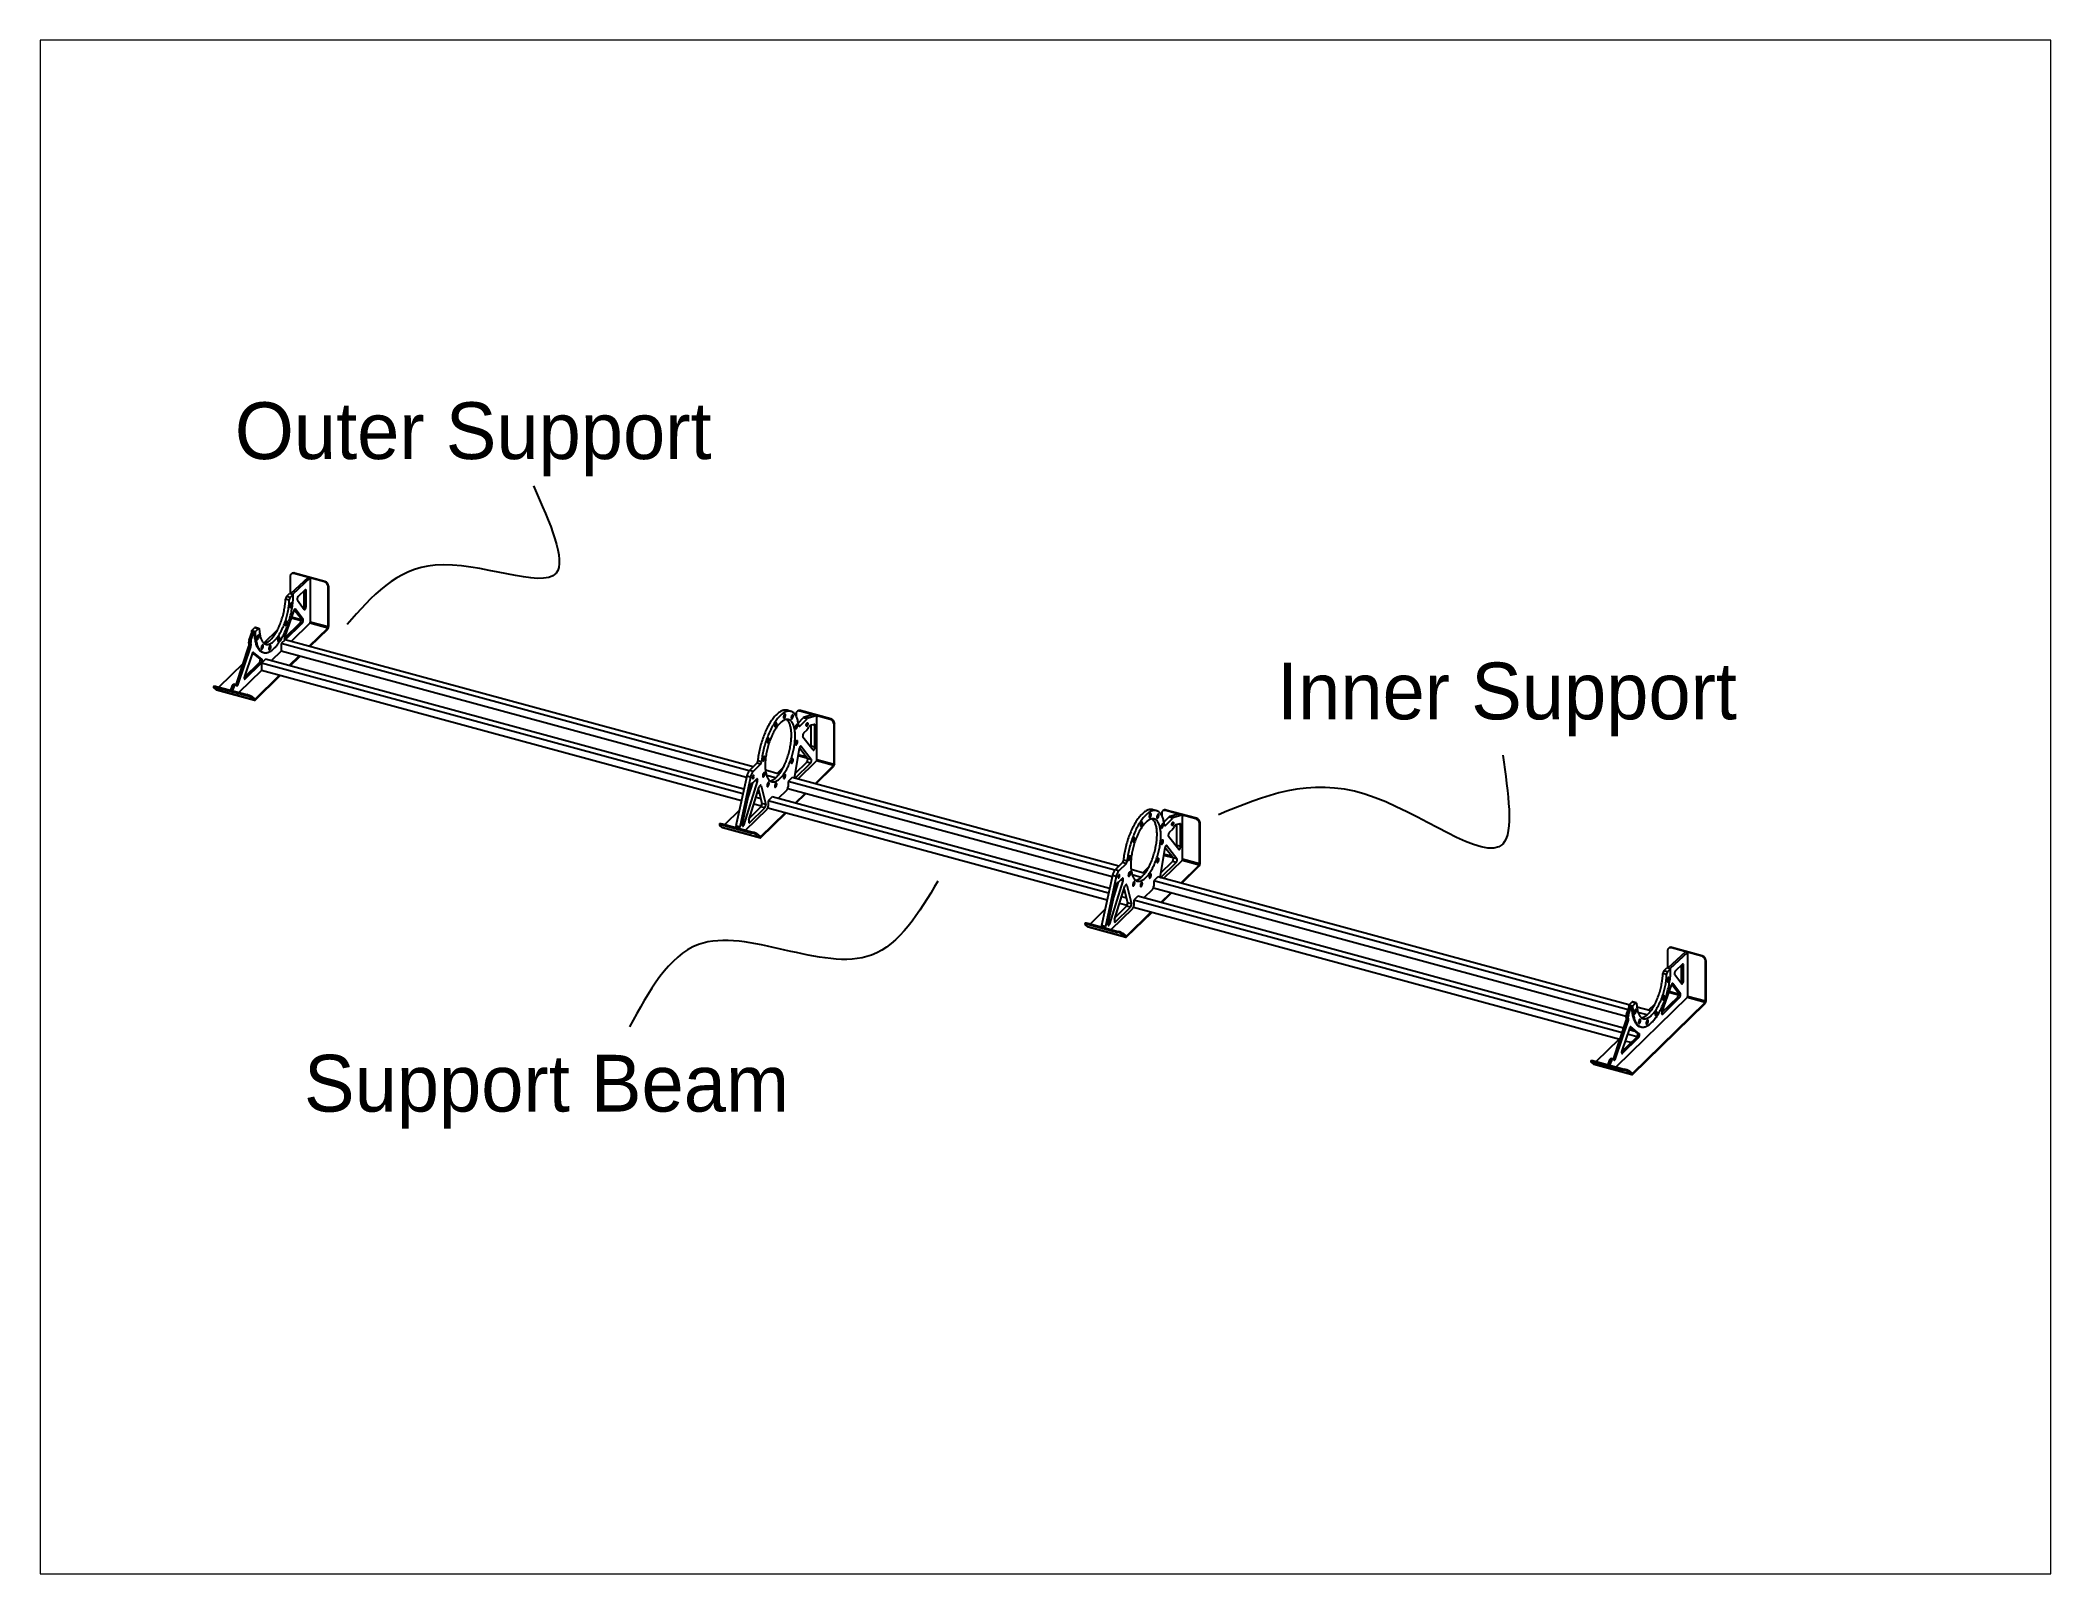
# Paper-space layout 'Support Chassis' of a CAD drawing. Header units: inches. Extents: x 0.37 to 10.16, y 0.3 to 7.76.
# The model-space entities are those that its viewports show. They can reach past a viewport. Long polylines and large blocks are cut down to what shows.
import ezdxf

# ---------------------------------------------------------------- set-up
doc = ezdxf.new("R2010")
doc.units = ezdxf.units.IN
doc.header["$MEASUREMENT"] = 0

psp = doc.layouts.new('Support Chassis')

msp = doc.modelspace()

# ---------------------------------------------------------------- texts
at = {"char_height": 0.137795, "attachment_point": 1}
for s, width, insert in [('Outer Support', 1.831737, (2.0894, -2.6038)), ('Inner Support', 1.813178, (4.6196, -3.2356)), ('Support Beam', 1.813178, (2.2572, -4.1878))]:
    msp.add_mtext_dynamic_manual_height_columns(s, width=width, gutter_width=0.689, heights=[0], dxfattribs=dict(at, insert=insert))

# ---------------------------------------------------------------- linework, layer by layer
at = {"color": 7, "linetype": 'Continuous', "lineweight": 25}
for p, q in [((2.2238, -3.0261), (2.2238, -3.0686)), ((2.227, -3.0199), (2.2258, -3.0211)), ((2.2342, -3.0185), (2.233, -3.0197)), ((2.3067, -3.0397), (2.233, -3.0197)), ((2.308, -3.0385), (2.2342, -3.0185)), ((2.2148, -3.0754), (2.2222, -3.0682)), ((2.2314, -3.0707), (2.2222, -3.0682)), ((2.224, -3.0779), (2.2314, -3.0707)), ((2.2676, -3.029), (2.2245, -3.0688)), ((2.2291, -3.07), (2.2245, -3.0688)), ((2.2722, -3.0303), (2.2291, -3.07)), ((2.2601, -3.0593), (2.2431, -3.0749)), ((2.2579, -3.0984), (2.2579, -3.0614)), ((2.2625, -3.0615), (2.2588, -3.0605)), ((2.2625, -3.0996), (2.2625, -3.0615)), ((2.2722, -3.0303), (2.2676, -3.029)), ((2.2722, -3.0303), (2.2722, -3.1373)), ((2.3067, -3.0397), (2.308, -3.0385)), ((2.3172, -3.0499), (2.3159, -3.0511)), ((2.3159, -3.1492), (2.3159, -3.0511)), ((2.3172, -3.148), (2.3172, -3.0499)), ((2.2326, -3.1095), (2.2102, -3.1743)), ((2.2216, -3.0844), (2.2124, -3.0819)), ((2.224, -3.0779), (2.2148, -3.0754)), ((2.2503, -3.1297), (2.2335, -3.1075)), ((2.2363, -3.1063), (2.2351, -3.1059)), ((2.2549, -3.131), (2.2363, -3.1063)), ((2.2412, -3.0841), (2.2581, -3.1066)), ((2.2625, -3.0996), (2.2579, -3.0984)), ((2.124, -3.181), (2.1321, -3.1589)), ((2.1286, -3.1822), (2.1367, -3.1602)), ((2.1298, -3.1583), (2.1372, -3.1511)), ((2.139, -3.1608), (2.1298, -3.1583)), ((2.1367, -3.1602), (2.1321, -3.1589)), ((2.1464, -3.1536), (2.1372, -3.1511)), ((2.1477, -3.1531), (2.1385, -3.1506)), ((2.139, -3.1608), (2.1464, -3.1536)), ((2.1928, -3.1563), (2.1597, -3.1885)), ((2.2096, -3.1766), (2.2484, -3.1388)), ((2.2119, -3.1801), (2.253, -3.1401)), ((2.2712, -3.1401), (2.2261, -3.1841)), ((2.2505, -3.1345), (2.2262, -3.1279)), ((2.2508, -3.1315), (2.2272, -3.1251)), ((2.253, -3.1401), (2.2484, -3.1388)), ((2.2549, -3.131), (2.2503, -3.1297)), ((2.2699, -3.196), (2.3149, -3.152)), ((2.3149, -3.152), (2.2712, -3.1401)), ((2.2717, -3.1965), (2.3149, -3.1543)), ((2.3159, -3.1492), (2.2722, -3.1373)), ((2.3149, -3.1543), (2.3149, -3.152)), ((2.3172, -3.148), (2.3159, -3.1492)), ((2.0931, -3.2869), (2.1235, -3.196)), ((2.0977, -3.2882), (2.1281, -3.1973)), ((2.1311, -3.2147), (2.1128, -3.2693)), ((2.1279, -3.1871), (2.1233, -3.1858)), ((2.1241, -3.1915), (2.1233, -3.1858)), ((2.1281, -3.1973), (2.1235, -3.196)), ((2.1286, -3.1822), (2.124, -3.181)), ((2.1287, -3.1928), (2.1241, -3.1915)), ((2.1287, -3.1928), (2.1279, -3.1871)), ((2.1343, -3.2133), (2.1303, -3.2173)), ((2.1507, -3.2265), (2.1326, -3.2119)), ((2.1346, -3.2111), (2.1339, -3.2109)), ((2.1553, -3.2277), (2.1346, -3.2111)), ((2.1569, -3.2106), (2.1592, -3.2112)), ((2.2021, -3.2076), (2.178, -3.2311)), ((2.2118, -3.1802), (2.2021, -3.1897)), ((3.3378, -3.4984), (2.2021, -3.1897)), ((2.2021, -3.1897), (2.2021, -3.2076)), ((3.3315, -3.5145), (2.2021, -3.2076)), ((2.2119, -3.1801), (2.2097, -3.1795)), ((3.3474, -3.4888), (2.2118, -3.1802)), ((2.2217, -3.243), (2.2459, -3.2194)), ((2.2235, -3.2435), (2.2477, -3.2199)), ((2.1096, -3.2375), (2.0506, -3.295)), ((2.1539, -3.2546), (2.099, -3.3082)), ((2.1123, -3.2716), (2.149, -3.2358)), ((2.1146, -3.2751), (2.1536, -3.2371)), ((2.1384, -3.3244), (2.1977, -3.2665)), ((2.1384, -3.3266), (2.1995, -3.2669)), ((2.1536, -3.2371), (2.149, -3.2358)), ((2.1553, -3.2277), (2.1507, -3.2265)), ((2.1637, -3.2272), (2.1539, -3.2367)), ((3.3228, -3.5544), (2.1539, -3.2367)), ((2.1539, -3.2367), (2.1539, -3.2546)), ((3.3192, -3.5712), (2.1539, -3.2546)), ((3.3253, -3.5429), (2.1637, -3.2272)), ((2.0385, -3.2929), (2.0376, -3.2954)), ((2.0447, -3.3019), (2.0382, -3.2963)), ((2.0448, -3.2935), (2.044, -3.2959)), ((2.044, -3.2959), (2.1177, -3.3159)), ((2.1368, -3.3269), (2.0447, -3.3019)), ((2.0448, -3.2935), (2.1185, -3.3135)), ((2.045, -3.3021), (2.1371, -3.3271)), ((2.0794, -3.3029), (2.0836, -3.2915)), ((2.084, -3.3041), (2.0794, -3.3029)), ((2.0882, -3.2927), (2.0836, -3.2915)), ((2.084, -3.3041), (2.0882, -3.2927)), ((2.0912, -3.2893), (2.0866, -3.2881)), ((2.0916, -3.2895), (2.0942, -3.2917)), ((2.0977, -3.2882), (2.0931, -3.2869)), ((2.1146, -3.2751), (2.1124, -3.2744)), ((2.1177, -3.3159), (2.1185, -3.3135)), ((2.1312, -3.319), (2.1303, -3.3214)), ((2.1312, -3.319), (2.1376, -3.3245)), ((2.1303, -3.3214), (2.1368, -3.3269)), ((2.1368, -3.3269), (2.1376, -3.3245)), ((2.1384, -3.3244), (2.137, -3.324)), ((2.1384, -3.3266), (2.1384, -3.3244)), ((3.4392, -3.354), (3.43, -3.3515)), ((3.4519, -3.3598), (3.4519, -3.3653)), ((3.455, -3.3537), (3.4538, -3.3549)), ((3.4623, -3.3522), (3.4611, -3.3534)), ((3.5348, -3.3734), (3.4611, -3.3534)), ((3.536, -3.3723), (3.4623, -3.3522)), ((3.4918, -3.3626), (3.4719, -3.3682)), ((3.501, -3.3651), (3.4811, -3.3707)), ((3.501, -3.3651), (3.4918, -3.3626)), ((3.5015, -3.3651), (3.4923, -3.3626)), ((3.5025, -3.4717), (3.5025, -3.3678)), ((3.4574, -3.3815), (3.4694, -3.3699)), ((3.4609, -3.3896), (3.4586, -3.389)), ((3.4609, -3.3896), (3.4786, -3.3724)), ((3.4934, -3.4482), (3.4684, -3.4164)), ((3.4786, -3.3724), (3.4694, -3.3699)), ((3.4786, -3.3991), (3.4702, -3.4073)), ((3.4811, -3.3707), (3.4719, -3.3682)), ((3.4961, -3.3856), (3.4856, -3.3885)), ((3.4885, -3.4386), (3.4885, -3.3877)), ((3.4977, -3.3882), (3.4921, -3.3867)), ((3.4977, -3.4411), (3.4977, -3.3882)), ((3.5348, -3.3734), (3.536, -3.3723)), ((3.5452, -3.3837), (3.544, -3.3849)), ((3.544, -3.4829), (3.544, -3.3849)), ((3.5452, -3.4817), (3.5452, -3.3837)), ((3.4596, -3.4441), (3.4483, -3.5116)), ((3.4799, -3.4687), (3.4566, -3.4623)), ((3.4769, -3.4647), (3.4571, -3.4593)), ((3.4796, -3.4682), (3.4599, -3.443)), ((3.4638, -3.4388), (3.4626, -3.4385)), ((3.4889, -3.4707), (3.4638, -3.4388)), ((3.4977, -3.4411), (3.4885, -3.4386)), ((3.3322, -3.5111), (3.3059, -3.6323)), ((3.3414, -3.5136), (3.3151, -3.6348)), ((3.3414, -3.5136), (3.3322, -3.5111)), ((3.3564, -3.4801), (3.3387, -3.4974)), ((3.3479, -3.4999), (3.3387, -3.4974)), ((3.3656, -3.4826), (3.3479, -3.4999)), ((3.3656, -3.4826), (3.3564, -3.4801)), ((3.368, -3.4767), (3.3588, -3.4742)), ((3.4109, -3.5061), (3.3774, -3.497)), ((3.402, -3.5158), (3.3801, -3.5099)), ((3.4208, -3.4901), (3.4058, -3.5047)), ((3.4494, -3.505), (3.4778, -3.4773)), ((3.4505, -3.5154), (3.487, -3.4798)), ((3.4565, -3.5185), (3.5015, -3.4745)), ((3.487, -3.4798), (3.4778, -3.4773)), ((3.4889, -3.4707), (3.4796, -3.4682)), ((3.498, -3.5297), (3.543, -3.4858)), ((3.4997, -3.5302), (3.543, -3.488)), ((3.543, -3.4858), (3.5015, -3.4745)), ((3.544, -3.4829), (3.5025, -3.4717)), ((3.543, -3.488), (3.543, -3.4858)), ((3.5452, -3.4817), (3.544, -3.4829)), ((3.3414, -3.5336), (3.3211, -3.6273)), ((3.3257, -3.6287), (3.3581, -3.524)), ((3.3326, -3.574), (3.3471, -3.5274)), ((3.3375, -3.5584), (3.3361, -3.558)), ((3.3376, -3.6183), (3.3627, -3.5375)), ((3.3409, -3.5472), (3.3386, -3.5465)), ((3.3479, -3.5267), (3.3562, -3.5185)), ((3.3581, -3.524), (3.3523, -3.5224)), ((3.3662, -3.5662), (3.3548, -3.5631)), ((3.3629, -3.5531), (3.3582, -3.5519)), ((3.3616, -3.5479), (3.3585, -3.5509)), ((3.3606, -3.5441), (3.369, -3.5774)), ((3.3669, -3.5347), (3.3645, -3.534)), ((3.3669, -3.5347), (3.3782, -3.5799)), ((3.394, -3.5616), (3.3843, -3.5711)), ((4.2129, -3.7842), (3.394, -3.5616)), ((3.4083, -3.5655), (3.43, -3.5443)), ((4.2191, -3.7557), (3.4316, -3.5417)), ((3.4422, -3.5146), (3.4325, -3.5241)), ((4.2254, -3.7396), (3.4325, -3.5241)), ((3.4325, -3.5241), (3.4325, -3.5375)), ((4.2351, -3.7301), (3.4422, -3.5146)), ((3.4505, -3.5154), (3.4483, -3.5148)), ((3.4498, -3.5768), (3.4739, -3.5532)), ((3.4516, -3.5772), (3.4757, -3.5537)), ((3.3142, -3.5941), (3.2787, -3.6288)), ((3.3293, -3.6426), (3.3819, -3.5913)), ((3.3395, -3.6123), (3.3667, -3.5857)), ((3.3395, -3.6237), (3.3759, -3.5882)), ((3.3677, -3.5844), (3.3496, -3.5795)), ((3.3664, -3.6581), (3.4258, -3.6002)), ((3.3664, -3.6604), (3.4275, -3.6007)), ((3.3759, -3.5882), (3.3667, -3.5857)), ((3.3782, -3.5799), (3.369, -3.5774)), ((4.2068, -3.8125), (3.3834, -3.5887)), ((4.2105, -3.7956), (3.3843, -3.5711)), ((3.3843, -3.5711), (3.3843, -3.5845)), ((4.3268, -3.5953), (4.3176, -3.5928)), ((4.3395, -3.6011), (4.3395, -3.6066)), ((4.3427, -3.5949), (4.3415, -3.5961)), ((4.345, -3.6228), (4.357, -3.6111)), ((4.3499, -3.5935), (4.3487, -3.5947)), ((4.4224, -3.6147), (4.3487, -3.5947)), ((4.4236, -3.6135), (4.3499, -3.5935)), ((4.3662, -3.6136), (4.357, -3.6111)), ((4.3794, -3.6039), (4.3596, -3.6094)), ((4.3688, -3.6119), (4.3596, -3.6094)), ((4.3886, -3.6064), (4.3688, -3.6119)), ((4.3886, -3.6064), (4.3794, -3.6039)), ((4.3891, -3.6064), (4.3799, -3.6038)), ((4.3902, -3.7129), (4.3902, -3.609)), ((3.2665, -3.6267), (3.2657, -3.6291)), ((3.2727, -3.6357), (3.2663, -3.6301)), ((3.2729, -3.6272), (3.272, -3.6297)), ((3.272, -3.6297), (3.3457, -3.6497)), ((3.3648, -3.6607), (3.2727, -3.6357)), ((3.2729, -3.6272), (3.3466, -3.6473)), ((3.273, -3.6358), (3.3652, -3.6609)), ((3.3151, -3.6348), (3.3059, -3.6323)), ((3.3257, -3.6287), (3.321, -3.6274)), ((3.3215, -3.632), (3.322, -3.6325)), ((3.3395, -3.6237), (3.3372, -3.6231)), ((3.3457, -3.6497), (3.3466, -3.6473)), ((3.3592, -3.6527), (3.3584, -3.6551)), ((3.3584, -3.6551), (3.3648, -3.6607)), ((3.3592, -3.6527), (3.3657, -3.6583)), ((3.3648, -3.6607), (3.3657, -3.6583)), ((3.3664, -3.6581), (3.3651, -3.6578)), ((3.3664, -3.6604), (3.3664, -3.6581)), ((4.3485, -3.6309), (4.3463, -3.6303)), ((4.3485, -3.6309), (4.3662, -3.6136)), ((4.381, -3.6894), (4.356, -3.6576)), ((4.3662, -3.6404), (4.3579, -3.6485)), ((4.3838, -3.6268), (4.3732, -3.6298)), ((4.3761, -3.6799), (4.3761, -3.629)), ((4.3853, -3.6295), (4.3797, -3.628)), ((4.3853, -3.6824), (4.3853, -3.6295)), ((4.4224, -3.6147), (4.4236, -3.6135)), ((4.4329, -3.6249), (4.4316, -3.6261)), ((4.4316, -3.7242), (4.4316, -3.6261)), ((4.4329, -3.723), (4.4329, -3.6249)), ((4.3473, -3.6854), (4.3359, -3.7528)), ((4.3676, -3.7099), (4.3442, -3.7036)), ((4.3646, -3.7059), (4.3447, -3.7005)), ((4.3673, -3.7094), (4.3475, -3.6843)), ((4.3514, -3.68), (4.3503, -3.6797)), ((4.3765, -3.7119), (4.3514, -3.68)), ((4.3765, -3.7119), (4.3673, -3.7094)), ((4.3853, -3.6824), (4.3761, -3.6799)), ((4.2198, -3.7523), (4.1936, -3.8736)), ((4.2291, -3.7548), (4.2028, -3.8761)), ((4.2291, -3.7548), (4.2198, -3.7523)), ((4.244, -3.7213), (4.2263, -3.7386)), ((4.2356, -3.7411), (4.2263, -3.7386)), ((4.2533, -3.7238), (4.2356, -3.7411)), ((4.2533, -3.7238), (4.244, -3.7213)), ((4.2556, -3.718), (4.2464, -3.7154)), ((4.2985, -3.7473), (4.2651, -3.7382)), ((4.2897, -3.7571), (4.2678, -3.7511)), ((4.3084, -3.7313), (4.2935, -3.746)), ((4.3298, -3.7558), (4.3201, -3.7653)), ((5.4739, -4.0668), (4.3298, -3.7558)), ((4.3382, -3.7566), (4.3359, -3.756)), ((4.337, -3.7463), (4.3654, -3.7185)), ((4.3382, -3.7566), (4.3746, -3.721)), ((4.3441, -3.7597), (4.3892, -3.7158)), ((4.3746, -3.721), (4.3654, -3.7185)), ((4.3856, -3.771), (4.4306, -3.727)), ((4.3874, -3.7715), (4.4306, -3.7293)), ((4.4306, -3.727), (4.3892, -3.7158)), ((4.4316, -3.7242), (4.3902, -3.7129)), ((4.4306, -3.7293), (4.4306, -3.727)), ((4.4329, -3.723), (4.4316, -3.7242)), ((4.229, -3.7748), (4.2087, -3.8686)), ((4.2133, -3.8699), (4.2458, -3.7652)), ((4.2203, -3.8152), (4.2347, -3.7686)), ((4.2251, -3.7996), (4.2237, -3.7992)), ((4.2253, -3.8595), (4.2503, -3.7787)), ((4.2286, -3.7884), (4.2262, -3.7878)), ((4.2356, -3.7679), (4.2439, -3.7598)), ((4.2458, -3.7652), (4.2399, -3.7636)), ((4.2538, -3.8074), (4.2424, -3.8043)), ((4.2506, -3.7944), (4.2459, -3.7931)), ((4.2492, -3.7891), (4.2462, -3.7921)), ((4.2483, -3.7853), (4.2567, -3.8187)), ((4.2545, -3.7759), (4.2522, -3.7753)), ((4.2545, -3.7759), (4.2659, -3.8212)), ((4.2817, -3.8028), (4.2719, -3.8123)), ((5.461, -4.1234), (4.2817, -3.8028)), ((4.296, -3.8067), (4.3177, -3.7856)), ((5.4671, -4.0949), (4.3192, -3.7829)), ((5.4719, -4.0784), (4.3201, -3.7653)), ((4.3201, -3.7653), (4.3201, -3.7787)), ((4.3374, -3.818), (4.3616, -3.7944)), ((4.3392, -3.8185), (4.3633, -3.7949)), ((4.2018, -3.8354), (4.1663, -3.87)), ((4.217, -3.8838), (4.2695, -3.8326)), ((4.2271, -3.8535), (4.2544, -3.8269)), ((4.2271, -3.865), (4.2636, -3.8294)), ((4.2553, -3.8257), (4.2373, -3.8208)), ((4.2541, -3.8994), (4.3134, -3.8415)), ((4.2541, -3.9016), (4.3152, -3.8419)), ((4.2636, -3.8294), (4.2544, -3.8269)), ((4.2659, -3.8212), (4.2567, -3.8187)), ((5.4518, -4.1509), (4.2711, -3.83)), ((5.4573, -4.1345), (4.2719, -3.8123)), ((4.2719, -3.8123), (4.2719, -3.8257)), ((4.1542, -3.8679), (4.1533, -3.8704)), ((4.1604, -3.8769), (4.1539, -3.8713)), ((4.1605, -3.8685), (4.1597, -3.8709)), ((4.1597, -3.8709), (4.2334, -3.8909)), ((4.2525, -3.9019), (4.1604, -3.8769)), ((4.1605, -3.8685), (4.2342, -3.8885)), ((4.1607, -3.8771), (4.2528, -3.9021)), ((4.2028, -3.8761), (4.1936, -3.8736)), ((4.2133, -3.8699), (4.2087, -3.8686)), ((4.2092, -3.8733), (4.2097, -3.8737)), ((4.2271, -3.865), (4.2249, -3.8644)), ((4.2334, -3.8909), (4.2342, -3.8885)), ((4.2469, -3.894), (4.246, -3.8964)), ((4.246, -3.8964), (4.2525, -3.9019)), ((4.2469, -3.894), (4.2533, -3.8995)), ((4.2525, -3.9019), (4.2533, -3.8995)), ((4.2541, -3.8994), (4.2527, -3.899)), ((4.2541, -3.9016), (4.2541, -3.8994)), ((5.5676, -3.9348), (5.5676, -3.9774)), ((5.6113, -3.9378), (5.5682, -3.9776)), ((5.5707, -3.9287), (5.5695, -3.9299)), ((5.6159, -3.9391), (5.5728, -3.9788)), ((5.578, -3.9272), (5.5768, -3.9284)), ((5.6505, -3.9484), (5.5768, -3.9284)), ((5.6517, -3.9473), (5.578, -3.9272)), ((5.6159, -3.9391), (5.6113, -3.9378)), ((5.6159, -3.9391), (5.6159, -4.046)), ((5.6505, -3.9484), (5.6517, -3.9473)), ((5.5653, -3.9932), (5.5561, -3.9907)), ((5.5585, -3.9841), (5.5659, -3.9769)), ((5.5678, -3.9866), (5.5585, -3.9841)), ((5.5751, -3.9794), (5.5659, -3.9769)), ((5.5678, -3.9866), (5.5751, -3.9794)), ((5.5728, -3.9788), (5.5682, -3.9776)), ((5.5849, -3.9929), (5.6019, -4.0154)), ((5.6039, -3.9681), (5.5869, -3.9837)), ((5.6016, -4.0071), (5.6016, -3.9701)), ((5.6062, -3.9702), (5.6026, -3.9692)), ((5.6062, -4.0084), (5.6062, -3.9702)), ((5.6609, -3.9587), (5.6597, -3.9599)), ((5.6597, -4.0579), (5.6597, -3.9599)), ((5.6609, -4.0567), (5.6609, -3.9587)), ((5.6149, -4.0489), (5.4427, -4.217)), ((5.5533, -4.0854), (5.5921, -4.0476)), ((5.5764, -4.0183), (5.5539, -4.083)), ((5.5557, -4.0889), (5.5967, -4.0488)), ((5.5942, -4.0433), (5.57, -4.0367)), ((5.5945, -4.0402), (5.571, -4.0338)), ((5.594, -4.0385), (5.5773, -4.0163)), ((5.58, -4.015), (5.5788, -4.0147)), ((5.5986, -4.0397), (5.58, -4.015)), ((5.5967, -4.0488), (5.5921, -4.0476)), ((5.5986, -4.0397), (5.594, -4.0385)), ((5.6062, -4.0084), (5.6016, -4.0071)), ((5.6587, -4.0608), (5.6149, -4.0489)), ((5.6597, -4.0579), (5.6159, -4.046)), ((5.4717, -4.0958), (5.4671, -4.0946)), ((5.4678, -4.1003), (5.4671, -4.0946)), ((5.4678, -4.0897), (5.4758, -4.0677)), ((5.4724, -4.091), (5.4678, -4.0897)), ((5.4724, -4.1015), (5.4717, -4.0958)), ((5.4724, -4.091), (5.4804, -4.069)), ((5.4735, -4.0671), (5.4809, -4.0599)), ((5.4828, -4.0696), (5.4735, -4.0671)), ((5.4804, -4.069), (5.4758, -4.0677)), ((5.4901, -4.0624), (5.4809, -4.0599)), ((5.4821, -4.2331), (5.6587, -4.0608)), ((5.4821, -4.2354), (5.6587, -4.063)), ((5.4915, -4.0618), (5.4823, -4.0593)), ((5.4828, -4.0696), (5.4901, -4.0624)), ((5.5266, -4.0811), (5.4931, -4.072)), ((5.5177, -4.0908), (5.4958, -4.0849)), ((5.5365, -4.0651), (5.5215, -4.0797)), ((5.5557, -4.0889), (5.5534, -4.0883)), ((5.6587, -4.063), (5.6587, -4.0608)), ((5.6609, -4.0567), (5.6597, -4.0579)), ((5.4368, -4.1957), (5.4672, -4.1048)), ((5.4414, -4.1969), (5.4718, -4.106)), ((5.4561, -4.1803), (5.4927, -4.1446)), ((5.4749, -4.1235), (5.4566, -4.1781)), ((5.4584, -4.1838), (5.4973, -4.1458)), ((5.4718, -4.106), (5.4672, -4.1048)), ((5.4724, -4.1015), (5.4678, -4.1003)), ((5.4931, -4.1442), (5.47, -4.1379)), ((5.4891, -4.131), (5.4738, -4.1268)), ((5.4781, -4.1221), (5.474, -4.1261)), ((5.4944, -4.1352), (5.4763, -4.1207)), ((5.4784, -4.1199), (5.4777, -4.1197)), ((5.499, -4.1365), (5.4784, -4.1199)), ((5.4973, -4.1458), (5.4927, -4.1446)), ((5.499, -4.1365), (5.4944, -4.1352)), ((5.5007, -4.1194), (5.503, -4.12)), ((5.4493, -4.1502), (5.3944, -4.2038)), ((5.435, -4.1981), (5.4303, -4.1968)), ((5.4414, -4.1969), (5.4368, -4.1957)), ((5.4584, -4.1838), (5.4561, -4.1832)), ((5.4788, -4.1582), (5.4646, -4.1543)), ((5.3822, -4.2017), (5.3813, -4.2041)), ((5.3884, -4.2107), (5.382, -4.2051)), ((5.3886, -4.2022), (5.3877, -4.2047)), ((5.3877, -4.2047), (5.4614, -4.2247)), ((5.4805, -4.2357), (5.3884, -4.2107)), ((5.3886, -4.2022), (5.4623, -4.2223)), ((5.3887, -4.2108), (5.4809, -4.2359)), ((5.4231, -4.2116), (5.4273, -4.2002)), ((5.4277, -4.2129), (5.4231, -4.2116)), ((5.4319, -4.2015), (5.4273, -4.2002)), ((5.4277, -4.2129), (5.4319, -4.2015)), ((5.4353, -4.1983), (5.4379, -4.2005)), ((5.4614, -4.2247), (5.4623, -4.2223)), ((5.4749, -4.2277), (5.4741, -4.2301)), ((5.4741, -4.2301), (5.4805, -4.2357)), ((5.4749, -4.2277), (5.4814, -4.2333)), ((5.4805, -4.2357), (5.4814, -4.2333)), ((5.4821, -4.2331), (5.4808, -4.2328)), ((5.4821, -4.2354), (5.4821, -4.2331))]:
    msp.add_line(p, q, dxfattribs=at)
at = {"color": 7, "linetype": 'Continuous', "lineweight": 25, "flags": 128}
for points in [[(2.233, -3.0197), (2.2319, -3.0194), (2.2308, -3.0193), (2.2298, -3.0193), (2.2288, -3.0195), (2.2278, -3.0198), (2.2269, -3.0202), (2.2261, -3.0208), (2.2255, -3.0215), (2.2249, -3.0222), (2.2244, -3.0231), (2.2241, -3.024), (2.2239, -3.025), (2.2238, -3.0261)], [(2.139, -3.1608), (2.139, -3.164), (2.1391, -3.1672), (2.1393, -3.1703), (2.1395, -3.1732), (2.1399, -3.1762), (2.1402, -3.179), (2.1407, -3.1817), (2.1412, -3.1843), (2.1417, -3.1868), (2.1424, -3.1893), (2.143, -3.1916), (2.1438, -3.1938), (2.1446, -3.1959), (2.1455, -3.1978), (2.1464, -3.1997), (2.1474, -3.2014), (2.1485, -3.203), (2.1496, -3.2045), (2.1507, -3.2058), (2.1519, -3.207), (2.1532, -3.2081), (2.1545, -3.2091), (2.1558, -3.2099), (2.1572, -3.2105), (2.1586, -3.2111), (2.1601, -3.2114), (2.1616, -3.2117), (2.1631, -3.2118), (2.1647, -3.2118), (2.1663, -3.2116), (2.1679, -3.2113), (2.1696, -3.2108), (2.1713, -3.2102), (2.173, -3.2095), (2.1747, -3.2086), (2.1764, -3.2076), (2.1781, -3.2065), (2.1799, -3.2052), (2.1817, -3.2038), (2.1834, -3.2022), (2.1852, -3.2006), (2.187, -3.1988), (2.1887, -3.1969), (2.1905, -3.1948), (2.1922, -3.1927), (2.194, -3.1904), (2.1957, -3.1881), (2.1974, -3.1856), (2.1991, -3.183), (2.2008, -3.1803), (2.2025, -3.1776), (2.2041, -3.1747), (2.2057, -3.1718), (2.2073, -3.1687), (2.2088, -3.1656), (2.2103, -3.1624), (2.2118, -3.1592), (2.2132, -3.1559), (2.2146, -3.1525), (2.2159, -3.1491), (2.2172, -3.1456), (2.2185, -3.1421), (2.2197, -3.1385), (2.2208, -3.1349), (2.2219, -3.1313), (2.223, -3.1277), (2.224, -3.124), (2.2249, -3.1203), (2.2258, -3.1167), (2.2266, -3.113), (2.2273, -3.1093), (2.228, -3.1056), (2.2287, -3.102), (2.2292, -3.0984), (2.2297, -3.0948), (2.2302, -3.0912), (2.2305, -3.0876), (2.2308, -3.0841), (2.2311, -3.0807), (2.2312, -3.0773), (2.2313, -3.074), (2.2314, -3.0707)], [(2.2431, -3.0749), (2.2427, -3.0754), (2.2423, -3.076), (2.2419, -3.0767), (2.2416, -3.0775), (2.2412, -3.0783), (2.241, -3.0792), (2.2408, -3.08), (2.2407, -3.0809), (2.2406, -3.0817), (2.2407, -3.0825), (2.2408, -3.0831), (2.2409, -3.0837), (2.2412, -3.0841)], [(2.2625, -3.0615), (2.2624, -3.0607), (2.2623, -3.0601), (2.2622, -3.0596), (2.2619, -3.0592), (2.2616, -3.0589), (2.2613, -3.0588), (2.2609, -3.0588), (2.2605, -3.059), (2.2601, -3.0593)], [(2.1488, -3.1555), (2.1489, -3.1582), (2.1491, -3.1609), (2.1494, -3.1634), (2.1497, -3.1659), (2.1501, -3.1683), (2.1506, -3.1707), (2.1511, -3.1729), (2.1517, -3.175), (2.1524, -3.1769), (2.1531, -3.1788), (2.1539, -3.1806), (2.1547, -3.1822), (2.1556, -3.1837), (2.1565, -3.1851), (2.1575, -3.1864), (2.1586, -3.1875), (2.1597, -3.1885), (2.1608, -3.1893), (2.162, -3.1901), (2.1632, -3.1906), (2.1645, -3.1911), (2.1658, -3.1914), (2.1672, -3.1916), (2.1685, -3.1916), (2.17, -3.1915), (2.1714, -3.1912), (2.1729, -3.1908), (2.1744, -3.1903), (2.1759, -3.1896), (2.1774, -3.1888), (2.1789, -3.1878), (2.1805, -3.1867), (2.1821, -3.1855), (2.1836, -3.1842), (2.1852, -3.1827), (2.1868, -3.1811), (2.1883, -3.1794), (2.1899, -3.1776), (2.1914, -3.1756), (2.193, -3.1736), (2.1945, -3.1714), (2.196, -3.1691), (2.1975, -3.1667), (2.199, -3.1643), (2.2004, -3.1617), (2.2018, -3.1591), (2.2032, -3.1564), (2.2046, -3.1536), (2.2059, -3.1507), (2.2072, -3.1478), (2.2084, -3.1448), (2.2096, -3.1417), (2.2107, -3.1386), (2.2118, -3.1355), (2.2129, -3.1323), (2.2139, -3.1291), (2.2148, -3.1259), (2.2157, -3.1227), (2.2165, -3.1194), (2.2173, -3.1161), (2.218, -3.1129), (2.2187, -3.1096), (2.2193, -3.1063), (2.2198, -3.1031), (2.2203, -3.0999), (2.2206, -3.0967), (2.221, -3.0936), (2.2212, -3.0905), (2.2214, -3.0874), (2.2216, -3.0844)], [(2.1603, -3.189), (2.1607, -3.189), (2.1622, -3.1887), (2.1637, -3.1883), (2.1651, -3.1878), (2.1667, -3.1871), (2.1682, -3.1863), (2.1697, -3.1853), (2.1713, -3.1842), (2.1728, -3.183), (2.1744, -3.1817), (2.176, -3.1802), (2.1775, -3.1786), (2.1791, -3.1769), (2.1807, -3.1751), (2.1822, -3.1731), (2.1838, -3.1711), (2.1853, -3.1689), (2.1868, -3.1666), (2.1883, -3.1642), (2.1898, -3.1618), (2.1912, -3.1592), (2.1926, -3.1566), (2.194, -3.1539), (2.1954, -3.1511), (2.1967, -3.1482), (2.1979, -3.1453), (2.1992, -3.1423), (2.2004, -3.1392), (2.2015, -3.1361), (2.2026, -3.133), (2.2037, -3.1298), (2.2047, -3.1266), (2.2056, -3.1234), (2.2065, -3.1202), (2.2073, -3.1169), (2.2081, -3.1136), (2.2088, -3.1104), (2.2095, -3.1071), (2.21, -3.1038), (2.2106, -3.1006), (2.211, -3.0974), (2.2114, -3.0942), (2.2118, -3.0911), (2.212, -3.088), (2.2122, -3.0849), (2.2124, -3.0819)], [(2.2275, -3.0941), (2.2275, -3.0933), (2.2274, -3.0927), (2.2272, -3.0922), (2.227, -3.0918), (2.2267, -3.0915), (2.2264, -3.0914), (2.226, -3.0914), (2.2256, -3.0916), (2.2252, -3.0919), (2.2248, -3.0923), (2.2244, -3.0929), (2.224, -3.0935), (2.2237, -3.0943), (2.2233, -3.0951), (2.2231, -3.0959), (2.2229, -3.0968), (2.2228, -3.0976), (2.2227, -3.0984), (2.2227, -3.0992), (2.2228, -3.0999), (2.2229, -3.1004), (2.2231, -3.1009), (2.2233, -3.1012), (2.2237, -3.1014), (2.224, -3.1015), (2.2244, -3.1014), (2.2248, -3.1012), (2.2252, -3.1008), (2.2256, -3.1003), (2.226, -3.0997), (2.2264, -3.099), (2.2267, -3.0982), (2.227, -3.0974), (2.2272, -3.0965), (2.2274, -3.0957), (2.2275, -3.0949), (2.2275, -3.0941)], [(2.2363, -3.1063), (2.236, -3.106), (2.2357, -3.1059), (2.2353, -3.1059), (2.2349, -3.106), (2.2345, -3.1063), (2.2341, -3.1068), (2.2337, -3.1073), (2.2333, -3.108), (2.2329, -3.1087), (2.2326, -3.1095)], [(2.2581, -3.1066), (2.2584, -3.1069), (2.2588, -3.1071), (2.2592, -3.107), (2.2596, -3.1068), (2.26, -3.1065), (2.2604, -3.106), (2.2608, -3.1054), (2.2612, -3.1047), (2.2616, -3.1039), (2.2619, -3.1031), (2.2621, -3.1022), (2.2623, -3.1013), (2.2624, -3.1005), (2.2625, -3.0996)], [(2.1367, -3.1602), (2.1367, -3.1634), (2.1368, -3.1666), (2.137, -3.1696), (2.1372, -3.1726), (2.1375, -3.1755), (2.1379, -3.1783), (2.1384, -3.1811), (2.1389, -3.1837), (2.1394, -3.1862), (2.1401, -3.1886), (2.1407, -3.191), (2.1415, -3.1932), (2.1423, -3.1952), (2.1432, -3.1972), (2.1441, -3.1991), (2.1451, -3.2008), (2.1462, -3.2024), (2.1473, -3.2039), (2.1484, -3.2052), (2.1496, -3.2064), (2.1509, -3.2075), (2.1522, -3.2084), (2.1535, -3.2092), (2.1549, -3.2099), (2.1563, -3.2104), (2.1569, -3.2106)], [(2.1477, -3.172), (2.1477, -3.1713), (2.1476, -3.1706), (2.1474, -3.1701), (2.1472, -3.1697), (2.1469, -3.1694), (2.1466, -3.1693), (2.1462, -3.1693), (2.1458, -3.1695), (2.1454, -3.1698), (2.145, -3.1702), (2.1446, -3.1708), (2.1442, -3.1714), (2.1438, -3.1722), (2.1435, -3.173), (2.1433, -3.1738), (2.1431, -3.1747), (2.1429, -3.1755), (2.1429, -3.1763), (2.1429, -3.1771), (2.1429, -3.1778), (2.1431, -3.1783), (2.1433, -3.1788), (2.1435, -3.1792), (2.1438, -3.1793), (2.1442, -3.1794), (2.1446, -3.1793), (2.145, -3.1791), (2.1454, -3.1787), (2.1458, -3.1782), (2.1462, -3.1776), (2.1466, -3.1769), (2.1469, -3.1761), (2.1472, -3.1753), (2.1474, -3.1745), (2.1476, -3.1736), (2.1477, -3.1728), (2.1477, -3.172)], [(2.1464, -3.1536), (2.1468, -3.1533), (2.1472, -3.1531), (2.1475, -3.153), (2.1479, -3.1531), (2.1482, -3.1533), (2.1484, -3.1537), (2.1486, -3.1542), (2.1487, -3.1548), (2.1488, -3.1555)], [(2.2168, -3.1385), (2.2168, -3.1378), (2.2167, -3.1372), (2.2165, -3.1366), (2.2163, -3.1362), (2.216, -3.136), (2.2157, -3.1359), (2.2153, -3.1359), (2.2149, -3.136), (2.2145, -3.1363), (2.2141, -3.1368), (2.2137, -3.1373), (2.2133, -3.138), (2.213, -3.1387), (2.2127, -3.1395), (2.2124, -3.1404), (2.2122, -3.1412), (2.2121, -3.1421), (2.212, -3.1429), (2.212, -3.1436), (2.2121, -3.1443), (2.2122, -3.1449), (2.2124, -3.1454), (2.2127, -3.1457), (2.213, -3.1459), (2.2133, -3.146), (2.2137, -3.1459), (2.2141, -3.1456), (2.2145, -3.1453), (2.2149, -3.1448), (2.2153, -3.1442), (2.2157, -3.1435), (2.216, -3.1427), (2.2163, -3.1419), (2.2165, -3.141), (2.2167, -3.1401), (2.2168, -3.1393), (2.2168, -3.1385)], [(2.2484, -3.1388), (2.2488, -3.1383), (2.2492, -3.1377), (2.2496, -3.137), (2.2499, -3.1363), (2.2502, -3.1354), (2.2504, -3.1346), (2.2506, -3.1337), (2.2507, -3.1329), (2.2508, -3.132), (2.2508, -3.1313), (2.2507, -3.1307), (2.2505, -3.1301), (2.2503, -3.1297)], [(2.253, -3.1401), (2.2534, -3.1396), (2.2538, -3.139), (2.2542, -3.1383), (2.2545, -3.1375), (2.2548, -3.1367), (2.2551, -3.1358), (2.2552, -3.135), (2.2554, -3.1341), (2.2554, -3.1333), (2.2554, -3.1326), (2.2553, -3.1319), (2.2551, -3.1314), (2.2549, -3.131)], [(2.1346, -3.2111), (2.1343, -3.2109), (2.1339, -3.2109), (2.1335, -3.2111), (2.1331, -3.2114), (2.1326, -3.2118), (2.1322, -3.2124), (2.1318, -3.2131), (2.1314, -3.2139), (2.1311, -3.2147)], [(2.1584, -3.1956), (2.1584, -3.1948), (2.1583, -3.1942), (2.1581, -3.1937), (2.1579, -3.1933), (2.1576, -3.193), (2.1572, -3.1929), (2.1569, -3.1929), (2.1565, -3.1931), (2.1561, -3.1934), (2.1557, -3.1938), (2.1553, -3.1944), (2.1549, -3.195), (2.1545, -3.1958), (2.1542, -3.1966), (2.154, -3.1974), (2.1538, -3.1983), (2.1536, -3.1991), (2.1535, -3.1999), (2.1535, -3.2007), (2.1536, -3.2014), (2.1538, -3.2019), (2.154, -3.2024), (2.1542, -3.2027), (2.1545, -3.2029), (2.1549, -3.203), (2.1553, -3.2029), (2.1557, -3.2027), (2.1561, -3.2023), (2.1565, -3.2018), (2.1569, -3.2012), (2.1572, -3.2005), (2.1576, -3.1997), (2.1579, -3.1989), (2.1581, -3.198), (2.1583, -3.1972), (2.1584, -3.1963), (2.1584, -3.1956)], [(2.1769, -3.1971), (2.1769, -3.1964), (2.1768, -3.1958), (2.1766, -3.1952), (2.1764, -3.1948), (2.1761, -3.1946), (2.1758, -3.1945), (2.1754, -3.1945), (2.175, -3.1946), (2.1746, -3.1949), (2.1742, -3.1954), (2.1738, -3.1959), (2.1734, -3.1966), (2.1731, -3.1973), (2.1727, -3.1981), (2.1725, -3.199), (2.1723, -3.1998), (2.1721, -3.2007), (2.1721, -3.2015), (2.1721, -3.2022), (2.1721, -3.2029), (2.1723, -3.2035), (2.1725, -3.204), (2.1727, -3.2043), (2.1731, -3.2045), (2.1734, -3.2046), (2.1738, -3.2045), (2.1742, -3.2042), (2.1746, -3.2039), (2.175, -3.2034), (2.1754, -3.2028), (2.1758, -3.2021), (2.1761, -3.2013), (2.1764, -3.2005), (2.1766, -3.1996), (2.1768, -3.1987), (2.1769, -3.1979), (2.1769, -3.1971)], [(2.1983, -3.1762), (2.1983, -3.1755), (2.1982, -3.1749), (2.198, -3.1744), (2.1978, -3.174), (2.1975, -3.1737), (2.1972, -3.1736), (2.1968, -3.1736), (2.1964, -3.1738), (2.196, -3.1741), (2.1956, -3.1745), (2.1952, -3.175), (2.1948, -3.1757), (2.1944, -3.1764), (2.1941, -3.1772), (2.1939, -3.1781), (2.1937, -3.1789), (2.1935, -3.1798), (2.1935, -3.1806), (2.1935, -3.1814), (2.1935, -3.182), (2.1937, -3.1826), (2.1939, -3.1831), (2.1941, -3.1834), (2.1944, -3.1836), (2.1948, -3.1837), (2.1952, -3.1836), (2.1956, -3.1833), (2.196, -3.183), (2.1964, -3.1825), (2.1968, -3.1819), (2.1972, -3.1812), (2.1975, -3.1804), (2.1978, -3.1796), (2.198, -3.1787), (2.1982, -3.1779), (2.1983, -3.177), (2.1983, -3.1762)], [(2.2102, -3.1743), (2.2099, -3.1751), (2.2097, -3.1759), (2.2096, -3.1768), (2.2095, -3.1776), (2.2095, -3.1783), (2.2095, -3.179), (2.2097, -3.1796), (2.2099, -3.1801), (2.2101, -3.1804), (2.2104, -3.1806), (2.2107, -3.1807), (2.2111, -3.1807), (2.2115, -3.1805), (2.2119, -3.1801)], [(2.1128, -3.2693), (2.1126, -3.2702), (2.1124, -3.2711), (2.1123, -3.272), (2.1122, -3.2728), (2.1122, -3.2736), (2.1123, -3.2743), (2.1125, -3.2748), (2.1128, -3.2753), (2.1131, -3.2755), (2.1134, -3.2756), (2.1138, -3.2756), (2.1142, -3.2754), (2.1146, -3.2751)], [(2.149, -3.2358), (2.1494, -3.2353), (2.1498, -3.2348), (2.1502, -3.2341), (2.1505, -3.2333), (2.1508, -3.2325), (2.151, -3.2317), (2.1512, -3.2308), (2.1513, -3.23), (2.1514, -3.2292), (2.1514, -3.2284), (2.1513, -3.2278), (2.1511, -3.2272), (2.1509, -3.2268), (2.1507, -3.2265)], [(2.1536, -3.2371), (2.154, -3.2366), (2.1544, -3.236), (2.1548, -3.2353), (2.1551, -3.2346), (2.1554, -3.2338), (2.1556, -3.2329), (2.1558, -3.2321), (2.156, -3.2312), (2.156, -3.2304), (2.156, -3.2297), (2.1559, -3.229), (2.1558, -3.2285), (2.1555, -3.228), (2.1553, -3.2277)], [(2.044, -3.2959), (2.0429, -3.2956), (2.0419, -3.2954), (2.0409, -3.2952), (2.0401, -3.2951), (2.0394, -3.295), (2.0387, -3.295), (2.0382, -3.295), (2.0379, -3.2951), (2.0377, -3.2953), (2.0376, -3.2955), (2.0377, -3.2957), (2.0379, -3.296), (2.0382, -3.2963)], [(2.0385, -3.2929), (2.0385, -3.2928), (2.0387, -3.2927), (2.0391, -3.2926), (2.0396, -3.2926), (2.0402, -3.2926), (2.041, -3.2927), (2.0418, -3.2928), (2.0427, -3.293), (2.0438, -3.2932), (2.0448, -3.2935)], [(2.0447, -3.3019), (2.0448, -3.302), (2.045, -3.3021)], [(2.0836, -3.2915), (2.0839, -3.2907), (2.0842, -3.29), (2.0846, -3.2893), (2.0851, -3.2888), (2.0855, -3.2884), (2.0859, -3.2881), (2.0863, -3.288), (2.0866, -3.2881)], [(2.0882, -3.2927), (2.0885, -3.2919), (2.0889, -3.2912), (2.0892, -3.2906), (2.0897, -3.2901), (2.0901, -3.2897), (2.0905, -3.2894), (2.0909, -3.2893), (2.0912, -3.2893), (2.0916, -3.2895)], [(2.0942, -3.2917), (2.0945, -3.2919), (2.0949, -3.292), (2.0953, -3.2918), (2.0957, -3.2915), (2.0962, -3.2911), (2.0966, -3.2905), (2.097, -3.2898), (2.0974, -3.289), (2.0977, -3.2882)], [(3.43, -3.3515), (3.4285, -3.3512), (3.427, -3.351), (3.4254, -3.3509), (3.4239, -3.351), (3.4222, -3.3513), (3.4206, -3.3517), (3.4189, -3.3522), (3.4172, -3.3528), (3.4155, -3.3536), (3.4138, -3.3546), (3.412, -3.3557), (3.4102, -3.3569), (3.4085, -3.3582), (3.4067, -3.3597), (3.4049, -3.3613), (3.4031, -3.3631), (3.4014, -3.3649), (3.3996, -3.3669), (3.3978, -3.369), (3.3961, -3.3712), (3.3943, -3.3736), (3.3926, -3.376), (3.3909, -3.3786), (3.3892, -3.3812), (3.3875, -3.384), (3.3858, -3.3868), (3.3842, -3.3897), (3.3826, -3.3928), (3.3811, -3.3959), (3.3795, -3.399), (3.378, -3.4023), (3.3766, -3.4056), (3.3752, -3.409), (3.3738, -3.4124), (3.3725, -3.4159), (3.3712, -3.4194), (3.37, -3.423), (3.3688, -3.4266), (3.3677, -3.4302), (3.3666, -3.4339), (3.3656, -3.4375), (3.3646, -3.4412), (3.3637, -3.4449), (3.3629, -3.4486), (3.3621, -3.4523), (3.3614, -3.456), (3.3607, -3.4597), (3.3601, -3.4634), (3.3596, -3.467), (3.3592, -3.4706), (3.3588, -3.4742)], [(3.4585, -3.3884), (3.4581, -3.3856), (3.4576, -3.3828), (3.4571, -3.3802), (3.4565, -3.3777), (3.4559, -3.3753), (3.4552, -3.373), (3.4544, -3.3708), (3.4535, -3.3688), (3.4526, -3.3668), (3.4517, -3.365), (3.4507, -3.3633), (3.4496, -3.3617), (3.4485, -3.3603), (3.4473, -3.359), (3.4461, -3.3578), (3.4448, -3.3568), (3.4435, -3.3559), (3.4421, -3.3551), (3.4407, -3.3545), (3.4392, -3.354), (3.4377, -3.3537), (3.4362, -3.3535), (3.4347, -3.3535), (3.4331, -3.3535), (3.4314, -3.3538), (3.4298, -3.3542), (3.4281, -3.3547), (3.4264, -3.3553), (3.4247, -3.3562), (3.423, -3.3571), (3.4212, -3.3582), (3.4195, -3.3594), (3.4177, -3.3607), (3.4159, -3.3622), (3.4141, -3.3638), (3.4124, -3.3656), (3.4106, -3.3674), (3.4088, -3.3694), (3.407, -3.3715), (3.4053, -3.3737), (3.4035, -3.3761), (3.4018, -3.3785), (3.4001, -3.3811), (3.3984, -3.3837), (3.3967, -3.3865), (3.395, -3.3893), (3.3934, -3.3922), (3.3918, -3.3953), (3.3903, -3.3984), (3.3887, -3.4015), (3.3872, -3.4048), (3.3858, -3.4081), (3.3844, -3.4115), (3.383, -3.4149), (3.3817, -3.4184), (3.3804, -3.4219), (3.3792, -3.4255), (3.378, -3.4291), (3.3769, -3.4327), (3.3758, -3.4364), (3.3748, -3.44), (3.3738, -3.4437), (3.3729, -3.4474), (3.3721, -3.4511), (3.3713, -3.4548), (3.3706, -3.4585), (3.3699, -3.4622), (3.3694, -3.4659), (3.3688, -3.4695), (3.3684, -3.4731), (3.368, -3.4767)], [(3.4264, -3.3634), (3.4263, -3.3627), (3.4262, -3.362), (3.4261, -3.3615), (3.4258, -3.3611), (3.4255, -3.3608), (3.4252, -3.3607), (3.4248, -3.3607), (3.4244, -3.3609), (3.424, -3.3612), (3.4236, -3.3616), (3.4232, -3.3622), (3.4228, -3.3628), (3.4225, -3.3636), (3.4222, -3.3644), (3.4219, -3.3652), (3.4217, -3.3661), (3.4216, -3.3669), (3.4215, -3.3677), (3.4215, -3.3685), (3.4216, -3.3692), (3.4217, -3.3698), (3.4219, -3.3702), (3.4222, -3.3706), (3.4225, -3.3708), (3.4228, -3.3708), (3.4232, -3.3707), (3.4236, -3.3705), (3.424, -3.3701), (3.4244, -3.3696), (3.4248, -3.369), (3.4252, -3.3683), (3.4255, -3.3675), (3.4258, -3.3667), (3.4261, -3.3659), (3.4262, -3.365), (3.4263, -3.3642), (3.4264, -3.3634)], [(3.4449, -3.3649), (3.4449, -3.3642), (3.4448, -3.3636), (3.4446, -3.3631), (3.4444, -3.3627), (3.4441, -3.3624), (3.4437, -3.3623), (3.4434, -3.3623), (3.443, -3.3625), (3.4426, -3.3628), (3.4422, -3.3632), (3.4417, -3.3637), (3.4414, -3.3644), (3.441, -3.3651), (3.4407, -3.3659), (3.4404, -3.3668), (3.4402, -3.3676), (3.4401, -3.3685), (3.44, -3.3693), (3.44, -3.3701), (3.4401, -3.3707), (3.4402, -3.3713), (3.4404, -3.3718), (3.4407, -3.3721), (3.441, -3.3723), (3.4414, -3.3724), (3.4417, -3.3723), (3.4422, -3.3721), (3.4426, -3.3717), (3.443, -3.3712), (3.4434, -3.3706), (3.4437, -3.3699), (3.4441, -3.3691), (3.4444, -3.3683), (3.4446, -3.3674), (3.4448, -3.3666), (3.4449, -3.3657), (3.4449, -3.3649)], [(3.4611, -3.3534), (3.46, -3.3532), (3.4589, -3.3531), (3.4578, -3.3531), (3.4568, -3.3533), (3.4559, -3.3536), (3.455, -3.354), (3.4542, -3.3545), (3.4535, -3.3552), (3.4529, -3.356), (3.4525, -3.3568), (3.4521, -3.3578), (3.4519, -3.3588), (3.4519, -3.3598)], [(3.4918, -3.3626), (3.4921, -3.3626), (3.4923, -3.3626)], [(3.501, -3.3651), (3.5013, -3.3651), (3.5016, -3.3652), (3.5019, -3.3653), (3.5021, -3.3656), (3.5023, -3.366), (3.5024, -3.3665), (3.5025, -3.3671), (3.5025, -3.3678)], [(3.4497, -3.4139), (3.4497, -3.4111), (3.4496, -3.4083), (3.4494, -3.4056), (3.4492, -3.403), (3.4489, -3.4004), (3.4485, -3.398), (3.4481, -3.3957), (3.4476, -3.3934), (3.447, -3.3913), (3.4464, -3.3892), (3.4457, -3.3873), (3.4449, -3.3855), (3.4441, -3.3838), (3.4433, -3.3822), (3.4424, -3.3808), (3.4414, -3.3795), (3.4404, -3.3783), (3.4393, -3.3772), (3.4382, -3.3763), (3.437, -3.3755), (3.4358, -3.3749), (3.4345, -3.3744), (3.4333, -3.374), (3.4319, -3.3738), (3.4306, -3.3737), (3.4292, -3.3737), (3.4277, -3.3739), (3.4263, -3.3742), (3.4248, -3.3747), (3.4233, -3.3753), (3.4218, -3.3761), (3.4203, -3.3769), (3.4187, -3.378), (3.4172, -3.3791), (3.4156, -3.3804), (3.414, -3.3818), (3.4125, -3.3833), (3.4109, -3.385), (3.4093, -3.3867), (3.4078, -3.3886), (3.4062, -3.3906), (3.4047, -3.3928), (3.4032, -3.395), (3.4017, -3.3973), (3.4002, -3.3997), (3.3987, -3.4022), (3.3973, -3.4048), (3.3959, -3.4075), (3.3946, -3.4102), (3.3932, -3.4131), (3.3919, -3.416), (3.3907, -3.4189), (3.3895, -3.4219), (3.3883, -3.425), (3.3872, -3.4281), (3.3861, -3.4312), (3.3851, -3.4344), (3.3841, -3.4376), (3.3832, -3.4409), (3.3823, -3.4441), (3.3815, -3.4474), (3.3808, -3.4506), (3.3801, -3.4539), (3.3795, -3.4572), (3.3789, -3.4604), (3.3784, -3.4636), (3.378, -3.4668), (3.3776, -3.47), (3.3773, -3.4731), (3.3771, -3.4762), (3.3769, -3.4792), (3.3768, -3.4822), (3.3768, -3.4851), (3.3768, -3.4879), (3.3769, -3.4907), (3.3771, -3.4934), (3.3773, -3.496), (3.3776, -3.4986), (3.378, -3.501), (3.3784, -3.5034), (3.3789, -3.5056), (3.3795, -3.5078), (3.3801, -3.5098), (3.3808, -3.5117), (3.3815, -3.5135), (3.3823, -3.5152), (3.3832, -3.5168), (3.3841, -3.5182), (3.3851, -3.5195), (3.3861, -3.5207), (3.3872, -3.5218), (3.3883, -3.5227), (3.3895, -3.5235), (3.3907, -3.5241), (3.3919, -3.5246), (3.3932, -3.525), (3.3946, -3.5252), (3.3959, -3.5253), (3.3973, -3.5253), (3.3987, -3.5251), (3.4002, -3.5248), (3.4017, -3.5243), (3.4032, -3.5237), (3.4047, -3.523), (3.4062, -3.5221), (3.4078, -3.5211), (3.4093, -3.5199), (3.4109, -3.5186), (3.4125, -3.5172), (3.414, -3.5157), (3.4156, -3.514), (3.4172, -3.5123), (3.4187, -3.5104), (3.4203, -3.5084), (3.4218, -3.5063), (3.4233, -3.504), (3.4248, -3.5017), (3.4263, -3.4993), (3.4277, -3.4968), (3.4292, -3.4942), (3.4306, -3.4915), (3.4319, -3.4888), (3.4333, -3.486), (3.4345, -3.4831), (3.4358, -3.4801), (3.437, -3.4771), (3.4382, -3.474), (3.4393, -3.4709), (3.4404, -3.4678), (3.4414, -3.4646), (3.4424, -3.4614), (3.4433, -3.4581), (3.4441, -3.4549), (3.4449, -3.4516), (3.4457, -3.4484), (3.4464, -3.4451), (3.447, -3.4418), (3.4476, -3.4386), (3.4481, -3.4354), (3.4485, -3.4322), (3.4489, -3.429), (3.4492, -3.4259), (3.4494, -3.4228), (3.4496, -3.4198), (3.4497, -3.4168), (3.4497, -3.4139)], [(3.3884, -3.5228), (3.3895, -3.5226), (3.391, -3.5223), (3.3925, -3.5218), (3.394, -3.5212), (3.3955, -3.5204), (3.397, -3.5196), (3.3986, -3.5186), (3.4001, -3.5174), (3.4017, -3.5161), (3.4032, -3.5147), (3.4048, -3.5132), (3.4064, -3.5115), (3.4079, -3.5098), (3.4095, -3.5079), (3.411, -3.5059), (3.4126, -3.5038), (3.4141, -3.5015), (3.4156, -3.4992), (3.4171, -3.4968), (3.4185, -3.4943), (3.4199, -3.4917), (3.4213, -3.489), (3.4227, -3.4863), (3.424, -3.4835), (3.4253, -3.4806), (3.4266, -3.4776), (3.4278, -3.4746), (3.429, -3.4715), (3.4301, -3.4684), (3.4312, -3.4653), (3.4322, -3.4621), (3.4332, -3.4589), (3.4341, -3.4556), (3.4349, -3.4524), (3.4357, -3.4491), (3.4365, -3.4459), (3.4372, -3.4426), (3.4378, -3.4393), (3.4384, -3.4361), (3.4388, -3.4329), (3.4393, -3.4297), (3.4396, -3.4265), (3.44, -3.4234), (3.4402, -3.4203), (3.4404, -3.4173), (3.4405, -3.4143), (3.4405, -3.4114)], [(3.405, -3.3843), (3.4049, -3.3835), (3.4048, -3.3829), (3.4047, -3.3824), (3.4044, -3.382), (3.4042, -3.3817), (3.4038, -3.3816), (3.4035, -3.3816), (3.4031, -3.3818), (3.4027, -3.3821), (3.4022, -3.3825), (3.4018, -3.3831), (3.4015, -3.3837), (3.4011, -3.3845), (3.4008, -3.3853), (3.4005, -3.3861), (3.4003, -3.387), (3.4002, -3.3878), (3.4001, -3.3886), (3.4001, -3.3894), (3.4002, -3.3901), (3.4003, -3.3906), (3.4005, -3.3911), (3.4008, -3.3914), (3.4011, -3.3916), (3.4015, -3.3917), (3.4018, -3.3916), (3.4022, -3.3914), (3.4027, -3.391), (3.4031, -3.3905), (3.4035, -3.3899), (3.4038, -3.3892), (3.4042, -3.3884), (3.4044, -3.3876), (3.4047, -3.3867), (3.4048, -3.3859), (3.4049, -3.3851), (3.405, -3.3843)], [(3.4405, -3.4114), (3.4405, -3.4086), (3.4404, -3.4058), (3.4402, -3.4031), (3.44, -3.4005), (3.4396, -3.3979), (3.4393, -3.3955), (3.4388, -3.3931), (3.4384, -3.3909), (3.4378, -3.3888), (3.4372, -3.3867), (3.4365, -3.3848), (3.4357, -3.383), (3.4349, -3.3813), (3.4341, -3.3797), (3.4332, -3.3783), (3.4322, -3.377), (3.4312, -3.3758), (3.4301, -3.3747), (3.429, -3.3738), (3.4289, -3.3737)], [(3.4556, -3.3885), (3.4556, -3.3878), (3.4554, -3.3872), (3.4553, -3.3867), (3.455, -3.3863), (3.4548, -3.386), (3.4544, -3.3859), (3.4541, -3.3859), (3.4537, -3.386), (3.4533, -3.3863), (3.4528, -3.3868), (3.4524, -3.3873), (3.4521, -3.388), (3.4517, -3.3887), (3.4514, -3.3895), (3.4511, -3.3904), (3.4509, -3.3912), (3.4508, -3.3921), (3.4507, -3.3929), (3.4507, -3.3936), (3.4508, -3.3943), (3.4509, -3.3949), (3.4511, -3.3954), (3.4514, -3.3957), (3.4517, -3.3959), (3.4521, -3.396), (3.4524, -3.3959), (3.4528, -3.3956), (3.4533, -3.3953), (3.4537, -3.3948), (3.4541, -3.3942), (3.4544, -3.3935), (3.4548, -3.3927), (3.455, -3.3919), (3.4553, -3.391), (3.4554, -3.3902), (3.4556, -3.3893), (3.4556, -3.3885)], [(3.4585, -3.3884), (3.4586, -3.389), (3.4588, -3.3895), (3.459, -3.3899), (3.4593, -3.3901), (3.4597, -3.3902), (3.4601, -3.3902), (3.4605, -3.39), (3.4609, -3.3896)], [(3.4702, -3.4073), (3.4698, -3.4077), (3.4694, -3.4083), (3.469, -3.409), (3.4687, -3.4098), (3.4684, -3.4106), (3.4682, -3.4115), (3.468, -3.4124), (3.4679, -3.4132), (3.4678, -3.4141), (3.4679, -3.4148), (3.468, -3.4154), (3.4681, -3.416), (3.4684, -3.4164)], [(3.4767, -3.3876), (3.4767, -3.3869), (3.4768, -3.3862), (3.477, -3.3854), (3.4772, -3.3847), (3.4775, -3.384), (3.4778, -3.3834), (3.4781, -3.3829), (3.4785, -3.3824), (3.4788, -3.3821), (3.4792, -3.3819), (3.4795, -3.3819), (3.4798, -3.382), (3.48, -3.3822), (3.4802, -3.3826), (3.4804, -3.383), (3.4804, -3.3836), (3.4804, -3.3843), (3.4804, -3.385), (3.4802, -3.3857), (3.48, -3.3864), (3.4798, -3.3871), (3.4795, -3.3878), (3.4792, -3.3884), (3.4788, -3.3889), (3.4785, -3.3893), (3.4781, -3.3895), (3.4778, -3.3896), (3.4775, -3.3896), (3.4772, -3.3894), (3.477, -3.3891), (3.4768, -3.3887), (3.4767, -3.3882), (3.4767, -3.3876)], [(3.4977, -3.3882), (3.4977, -3.3876), (3.4976, -3.387), (3.4974, -3.3865), (3.4973, -3.3861), (3.497, -3.3858), (3.4967, -3.3856), (3.4964, -3.3855), (3.4961, -3.3856)], [(3.3758, -3.4664), (3.3757, -3.4657), (3.3756, -3.4651), (3.3755, -3.4646), (3.3752, -3.4642), (3.3749, -3.4639), (3.3746, -3.4638), (3.3742, -3.4638), (3.3738, -3.464), (3.3734, -3.4643), (3.373, -3.4647), (3.3726, -3.4652), (3.3722, -3.4659), (3.3719, -3.4666), (3.3716, -3.4674), (3.3713, -3.4683), (3.3711, -3.4691), (3.371, -3.47), (3.3709, -3.4708), (3.3709, -3.4716), (3.371, -3.4722), (3.3711, -3.4728), (3.3713, -3.4733), (3.3716, -3.4736), (3.3719, -3.4738), (3.3722, -3.4739), (3.3726, -3.4738), (3.373, -3.4736), (3.3734, -3.4732), (3.3738, -3.4727), (3.3742, -3.4721), (3.3746, -3.4714), (3.3749, -3.4706), (3.3752, -3.4698), (3.3755, -3.4689), (3.3756, -3.4681), (3.3757, -3.4672), (3.3758, -3.4664)], [(3.3865, -3.422), (3.3864, -3.4213), (3.3863, -3.4206), (3.3861, -3.4201), (3.3859, -3.4197), (3.3856, -3.4194), (3.3853, -3.4193), (3.3849, -3.4193), (3.3845, -3.4195), (3.3841, -3.4198), (3.3837, -3.4202), (3.3833, -3.4208), (3.3829, -3.4214), (3.3826, -3.4222), (3.3823, -3.423), (3.382, -3.4238), (3.3818, -3.4247), (3.3817, -3.4255), (3.3816, -3.4263), (3.3816, -3.4271), (3.3817, -3.4278), (3.3818, -3.4284), (3.382, -3.4288), (3.3823, -3.4292), (3.3826, -3.4294), (3.3829, -3.4294), (3.3833, -3.4293), (3.3837, -3.4291), (3.3841, -3.4287), (3.3845, -3.4282), (3.3849, -3.4276), (3.3853, -3.4269), (3.3856, -3.4261), (3.3859, -3.4253), (3.3861, -3.4245), (3.3863, -3.4236), (3.3864, -3.4228), (3.3865, -3.422)], [(3.4556, -3.4278), (3.4556, -3.4271), (3.4554, -3.4265), (3.4553, -3.4259), (3.455, -3.4255), (3.4548, -3.4253), (3.4544, -3.4251), (3.4541, -3.4252), (3.4537, -3.4253), (3.4533, -3.4256), (3.4528, -3.4261), (3.4524, -3.4266), (3.4521, -3.4273), (3.4517, -3.428), (3.4514, -3.4288), (3.4511, -3.4297), (3.4509, -3.4305), (3.4508, -3.4314), (3.4507, -3.4322), (3.4507, -3.4329), (3.4508, -3.4336), (3.4509, -3.4342), (3.4511, -3.4347), (3.4514, -3.435), (3.4517, -3.4352), (3.4521, -3.4352), (3.4524, -3.4352), (3.4528, -3.4349), (3.4533, -3.4346), (3.4537, -3.4341), (3.4541, -3.4335), (3.4544, -3.4328), (3.4548, -3.432), (3.455, -3.4312), (3.4553, -3.4303), (3.4554, -3.4294), (3.4556, -3.4286), (3.4556, -3.4278)], [(3.4638, -3.4388), (3.4635, -3.4385), (3.4631, -3.4384), (3.4628, -3.4384), (3.4624, -3.4386), (3.4619, -3.439), (3.4615, -3.4394), (3.4611, -3.44), (3.4607, -3.4407), (3.4604, -3.4415), (3.4601, -3.4424), (3.4598, -3.4432), (3.4596, -3.4441)], [(3.4934, -3.4482), (3.4937, -3.4484), (3.494, -3.4486), (3.4944, -3.4485), (3.4948, -3.4483), (3.4952, -3.448), (3.4957, -3.4475), (3.4961, -3.4469), (3.4965, -3.4462), (3.4968, -3.4454), (3.4971, -3.4446), (3.4974, -3.4437), (3.4975, -3.4428), (3.4976, -3.442), (3.4977, -3.4411)], [(3.3498, -3.5114), (3.3497, -3.5108), (3.3496, -3.5103), (3.3495, -3.5099), (3.3493, -3.5096), (3.349, -3.5094), (3.3487, -3.5094), (3.3484, -3.5095), (3.348, -3.5098), (3.3477, -3.5101), (3.3473, -3.5106), (3.347, -3.5112), (3.3467, -3.5119), (3.3465, -3.5126), (3.3463, -3.5133), (3.3461, -3.514), (3.3461, -3.5147), (3.3461, -3.5154), (3.3461, -3.516), (3.3463, -3.5164), (3.3465, -3.5168), (3.3467, -3.517), (3.347, -3.5171), (3.3473, -3.5171), (3.3477, -3.5169), (3.348, -3.5166), (3.3484, -3.5162), (3.3487, -3.5156), (3.349, -3.515), (3.3493, -3.5143), (3.3495, -3.5136), (3.3496, -3.5128), (3.3497, -3.5121), (3.3498, -3.5114)], [(3.3758, -3.5057), (3.3757, -3.505), (3.3756, -3.5044), (3.3755, -3.5039), (3.3752, -3.5035), (3.3749, -3.5032), (3.3746, -3.5031), (3.3742, -3.5031), (3.3738, -3.5032), (3.3734, -3.5035), (3.373, -3.504), (3.3726, -3.5045), (3.3722, -3.5052), (3.3719, -3.5059), (3.3716, -3.5067), (3.3713, -3.5076), (3.3711, -3.5084), (3.371, -3.5093), (3.3709, -3.5101), (3.3709, -3.5108), (3.371, -3.5115), (3.3711, -3.5121), (3.3713, -3.5126), (3.3716, -3.5129), (3.3719, -3.5131), (3.3722, -3.5132), (3.3726, -3.5131), (3.373, -3.5128), (3.3734, -3.5125), (3.3738, -3.512), (3.3742, -3.5114), (3.3746, -3.5107), (3.3749, -3.5099), (3.3752, -3.5091), (3.3755, -3.5082), (3.3756, -3.5074), (3.3757, -3.5065), (3.3758, -3.5057)], [(3.4264, -3.51), (3.4263, -3.5093), (3.4262, -3.5087), (3.4261, -3.5081), (3.4258, -3.5077), (3.4255, -3.5075), (3.4252, -3.5073), (3.4248, -3.5074), (3.4244, -3.5075), (3.424, -3.5078), (3.4236, -3.5083), (3.4232, -3.5088), (3.4228, -3.5095), (3.4225, -3.5102), (3.4222, -3.511), (3.4219, -3.5118), (3.4217, -3.5127), (3.4216, -3.5135), (3.4215, -3.5144), (3.4215, -3.5151), (3.4216, -3.5158), (3.4217, -3.5164), (3.4219, -3.5168), (3.4222, -3.5172), (3.4225, -3.5174), (3.4228, -3.5174), (3.4232, -3.5173), (3.4236, -3.5171), (3.424, -3.5167), (3.4244, -3.5162), (3.4248, -3.5156), (3.4252, -3.5149), (3.4255, -3.5142), (3.4258, -3.5133), (3.4261, -3.5125), (3.4262, -3.5116), (3.4263, -3.5108), (3.4264, -3.51)], [(3.4449, -3.4723), (3.4449, -3.4716), (3.4448, -3.4709), (3.4446, -3.4704), (3.4444, -3.47), (3.4441, -3.4697), (3.4437, -3.4696), (3.4434, -3.4696), (3.443, -3.4698), (3.4426, -3.4701), (3.4422, -3.4705), (3.4417, -3.4711), (3.4414, -3.4717), (3.441, -3.4725), (3.4407, -3.4733), (3.4404, -3.4741), (3.4402, -3.475), (3.4401, -3.4758), (3.44, -3.4766), (3.44, -3.4774), (3.4401, -3.4781), (3.4402, -3.4787), (3.4404, -3.4791), (3.4407, -3.4795), (3.441, -3.4797), (3.4414, -3.4797), (3.4417, -3.4796), (3.4422, -3.4794), (3.4426, -3.479), (3.443, -3.4785), (3.4434, -3.4779), (3.4437, -3.4772), (3.4441, -3.4764), (3.4444, -3.4756), (3.4446, -3.4748), (3.4448, -3.4739), (3.4449, -3.4731), (3.4449, -3.4723)], [(3.4483, -3.5116), (3.4481, -3.5124), (3.4481, -3.5133), (3.4481, -3.514), (3.4483, -3.5146), (3.4484, -3.5152), (3.4487, -3.5156), (3.449, -3.5158), (3.4493, -3.516), (3.4497, -3.5159), (3.4501, -3.5157), (3.4505, -3.5154)], [(3.4778, -3.4773), (3.4782, -3.4768), (3.4786, -3.4762), (3.479, -3.4755), (3.4793, -3.4747), (3.4796, -3.4739), (3.4799, -3.473), (3.48, -3.4722), (3.4802, -3.4713), (3.4802, -3.4705), (3.4802, -3.4698), (3.4801, -3.4691), (3.4799, -3.4686), (3.4796, -3.4682)], [(3.487, -3.4798), (3.4874, -3.4793), (3.4878, -3.4787), (3.4882, -3.478), (3.4885, -3.4772), (3.4888, -3.4764), (3.4891, -3.4755), (3.4893, -3.4747), (3.4894, -3.4738), (3.4894, -3.473), (3.4894, -3.4723), (3.4893, -3.4716), (3.4891, -3.4711), (3.4889, -3.4707)], [(3.3446, -3.5284), (3.3442, -3.5285), (3.3438, -3.5288), (3.3434, -3.5292), (3.343, -3.5297), (3.3426, -3.5303), (3.3422, -3.531), (3.3419, -3.5319), (3.3416, -3.5327), (3.3414, -3.5336)], [(3.3581, -3.524), (3.3584, -3.5231), (3.3585, -3.5222), (3.3586, -3.5214), (3.3587, -3.5206), (3.3586, -3.5199), (3.3585, -3.5192), (3.3583, -3.5187), (3.3581, -3.5183), (3.3578, -3.5181), (3.3574, -3.518), (3.3571, -3.518), (3.3567, -3.5182), (3.3562, -3.5185)], [(3.3669, -3.5347), (3.3667, -3.5341), (3.3664, -3.5338), (3.3661, -3.5335), (3.3658, -3.5334), (3.3654, -3.5335), (3.365, -3.5337), (3.3646, -3.534), (3.3641, -3.5345), (3.3637, -3.5351), (3.3633, -3.5358), (3.363, -3.5366), (3.3627, -3.5375)], [(3.3865, -3.5293), (3.3864, -3.5286), (3.3863, -3.528), (3.3861, -3.5274), (3.3859, -3.527), (3.3856, -3.5268), (3.3853, -3.5266), (3.3849, -3.5267), (3.3845, -3.5268), (3.3841, -3.5271), (3.3837, -3.5276), (3.3833, -3.5281), (3.3829, -3.5288), (3.3826, -3.5295), (3.3823, -3.5303), (3.382, -3.5312), (3.3818, -3.532), (3.3817, -3.5329), (3.3816, -3.5337), (3.3816, -3.5344), (3.3817, -3.5351), (3.3818, -3.5357), (3.382, -3.5362), (3.3823, -3.5365), (3.3826, -3.5367), (3.3829, -3.5367), (3.3833, -3.5367), (3.3837, -3.5364), (3.3841, -3.5361), (3.3845, -3.5356), (3.3849, -3.5349), (3.3853, -3.5342), (3.3856, -3.5335), (3.3859, -3.5327), (3.3861, -3.5318), (3.3863, -3.5309), (3.3864, -3.5301), (3.3865, -3.5293)], [(3.405, -3.5309), (3.4049, -3.5302), (3.4048, -3.5295), (3.4047, -3.529), (3.4044, -3.5286), (3.4042, -3.5283), (3.4038, -3.5282), (3.4035, -3.5282), (3.4031, -3.5284), (3.4027, -3.5287), (3.4022, -3.5291), (3.4018, -3.5297), (3.4015, -3.5303), (3.4011, -3.5311), (3.4008, -3.5319), (3.4005, -3.5327), (3.4003, -3.5336), (3.4002, -3.5344), (3.4001, -3.5352), (3.4001, -3.536), (3.4002, -3.5367), (3.4003, -3.5373), (3.4005, -3.5377), (3.4008, -3.5381), (3.4011, -3.5383), (3.4015, -3.5383), (3.4018, -3.5382), (3.4022, -3.538), (3.4027, -3.5376), (3.4031, -3.5371), (3.4035, -3.5365), (3.4038, -3.5358), (3.4042, -3.535), (3.4044, -3.5342), (3.4047, -3.5334), (3.4048, -3.5325), (3.4049, -3.5317), (3.405, -3.5309)], [(4.3176, -3.5928), (4.3162, -3.5924), (4.3147, -3.5922), (4.3131, -3.5922), (4.3115, -3.5923), (4.3099, -3.5925), (4.3082, -3.5929), (4.3065, -3.5934), (4.3048, -3.5941), (4.3031, -3.5949), (4.3014, -3.5958), (4.2996, -3.5969), (4.2979, -3.5981), (4.2961, -3.5995), (4.2943, -3.601), (4.2926, -3.6026), (4.2908, -3.6043), (4.289, -3.6062), (4.2872, -3.6082), (4.2855, -3.6103), (4.2837, -3.6125), (4.2819, -3.6148), (4.2802, -3.6173), (4.2785, -3.6198), (4.2768, -3.6225), (4.2751, -3.6252), (4.2735, -3.628), (4.2718, -3.631), (4.2703, -3.634), (4.2687, -3.6371), (4.2672, -3.6403), (4.2657, -3.6435), (4.2642, -3.6468), (4.2628, -3.6502), (4.2614, -3.6536), (4.2601, -3.6571), (4.2588, -3.6606), (4.2576, -3.6642), (4.2564, -3.6678), (4.2553, -3.6714), (4.2542, -3.6751), (4.2532, -3.6788), (4.2523, -3.6825), (4.2514, -3.6862), (4.2505, -3.6899), (4.2497, -3.6936), (4.249, -3.6973), (4.2484, -3.701), (4.2478, -3.7046), (4.2473, -3.7083), (4.2468, -3.7119), (4.2464, -3.7154)], [(4.3461, -3.6296), (4.3457, -3.6268), (4.3453, -3.6241), (4.3448, -3.6215), (4.3442, -3.619), (4.3435, -3.6165), (4.3428, -3.6143), (4.342, -3.6121), (4.3412, -3.61), (4.3403, -3.6081), (4.3393, -3.6062), (4.3383, -3.6045), (4.3372, -3.603), (4.3361, -3.6015), (4.3349, -3.6002), (4.3337, -3.599), (4.3324, -3.598), (4.3311, -3.5971), (4.3297, -3.5964), (4.3283, -3.5957), (4.3269, -3.5953), (4.3254, -3.5949), (4.3239, -3.5947), (4.3223, -3.5947), (4.3207, -3.5948), (4.3191, -3.595), (4.3174, -3.5954), (4.3158, -3.5959), (4.3141, -3.5966), (4.3123, -3.5974), (4.3106, -3.5983), (4.3089, -3.5994), (4.3071, -3.6006), (4.3053, -3.602), (4.3036, -3.6035), (4.3018, -3.6051), (4.3, -3.6068), (4.2982, -3.6087), (4.2964, -3.6107), (4.2947, -3.6128), (4.2929, -3.615), (4.2912, -3.6173), (4.2894, -3.6198), (4.2877, -3.6223), (4.286, -3.625), (4.2843, -3.6277), (4.2827, -3.6306), (4.2811, -3.6335), (4.2795, -3.6365), (4.2779, -3.6396), (4.2764, -3.6428), (4.2749, -3.646), (4.2734, -3.6493), (4.272, -3.6527), (4.2707, -3.6561), (4.2693, -3.6596), (4.2681, -3.6631), (4.2668, -3.6667), (4.2656, -3.6703), (4.2645, -3.6739), (4.2635, -3.6776), (4.2624, -3.6813), (4.2615, -3.685), (4.2606, -3.6887), (4.2597, -3.6924), (4.259, -3.6961), (4.2582, -3.6998), (4.2576, -3.7035), (4.257, -3.7071), (4.2565, -3.7108), (4.256, -3.7144), (4.2556, -3.718)], [(4.314, -3.6046), (4.314, -3.6039), (4.3139, -3.6033), (4.3137, -3.6028), (4.3135, -3.6024), (4.3132, -3.6021), (4.3129, -3.602), (4.3125, -3.602), (4.3121, -3.6021), (4.3117, -3.6024), (4.3113, -3.6029), (4.3109, -3.6034), (4.3105, -3.6041), (4.3101, -3.6048), (4.3098, -3.6056), (4.3096, -3.6065), (4.3094, -3.6073), (4.3092, -3.6082), (4.3092, -3.609), (4.3092, -3.6097), (4.3092, -3.6104), (4.3094, -3.611), (4.3096, -3.6115), (4.3098, -3.6118), (4.3101, -3.612), (4.3105, -3.6121), (4.3109, -3.612), (4.3113, -3.6117), (4.3117, -3.6114), (4.3121, -3.6109), (4.3125, -3.6103), (4.3129, -3.6096), (4.3132, -3.6088), (4.3135, -3.608), (4.3137, -3.6071), (4.3139, -3.6063), (4.314, -3.6054), (4.314, -3.6046)], [(4.3325, -3.6062), (4.3325, -3.6055), (4.3324, -3.6048), (4.3322, -3.6043), (4.332, -3.6039), (4.3317, -3.6036), (4.3314, -3.6035), (4.331, -3.6035), (4.3306, -3.6037), (4.3302, -3.604), (4.3298, -3.6044), (4.3294, -3.605), (4.329, -3.6056), (4.3287, -3.6064), (4.3283, -3.6072), (4.3281, -3.608), (4.3279, -3.6089), (4.3278, -3.6097), (4.3277, -3.6105), (4.3277, -3.6113), (4.3278, -3.612), (4.3279, -3.6126), (4.3281, -3.613), (4.3283, -3.6134), (4.3287, -3.6136), (4.329, -3.6136), (4.3294, -3.6135), (4.3298, -3.6133), (4.3302, -3.6129), (4.3306, -3.6124), (4.331, -3.6118), (4.3314, -3.6111), (4.3317, -3.6103), (4.332, -3.6095), (4.3322, -3.6087), (4.3324, -3.6078), (4.3325, -3.607), (4.3325, -3.6062)], [(4.3487, -3.5947), (4.3476, -3.5944), (4.3465, -3.5943), (4.3455, -3.5943), (4.3444, -3.5945), (4.3435, -3.5948), (4.3426, -3.5952), (4.3418, -3.5958), (4.3411, -3.5965), (4.3406, -3.5972), (4.3401, -3.5981), (4.3398, -3.599), (4.3396, -3.6), (4.3395, -3.6011)], [(4.3794, -3.6039), (4.3797, -3.6038), (4.3799, -3.6038)], [(4.3886, -3.6064), (4.3889, -3.6063), (4.3893, -3.6064), (4.3895, -3.6066), (4.3898, -3.6069), (4.3899, -3.6073), (4.3901, -3.6078), (4.3902, -3.6084), (4.3902, -3.609)], [(3.272, -3.6297), (3.2709, -3.6294), (3.2699, -3.6291), (3.269, -3.629), (3.2681, -3.6288), (3.2674, -3.6288), (3.2668, -3.6287), (3.2663, -3.6288), (3.2659, -3.6289), (3.2657, -3.629), (3.2656, -3.6292), (3.2657, -3.6295), (3.2659, -3.6298), (3.2663, -3.6301)], [(3.2665, -3.6267), (3.2666, -3.6266), (3.2668, -3.6265), (3.2672, -3.6264), (3.2676, -3.6263), (3.2683, -3.6263), (3.269, -3.6264), (3.2698, -3.6265), (3.2708, -3.6267), (3.2718, -3.627), (3.2729, -3.6272)], [(3.2727, -3.6357), (3.2729, -3.6358), (3.273, -3.6358)], [(3.322, -3.6325), (3.3224, -3.6327), (3.3227, -3.6327), (3.3231, -3.6326), (3.3235, -3.6324), (3.3239, -3.632), (3.3243, -3.6315), (3.3247, -3.6309), (3.325, -3.6302), (3.3254, -3.6295), (3.3257, -3.6287)], [(3.3376, -3.6183), (3.3374, -3.6192), (3.3372, -3.62), (3.3371, -3.6209), (3.3371, -3.6217), (3.3371, -3.6224), (3.3372, -3.6231), (3.3374, -3.6236), (3.3376, -3.624), (3.3379, -3.6242), (3.3383, -3.6243), (3.3387, -3.6243), (3.3391, -3.6241), (3.3395, -3.6237)], [(4.3373, -3.6552), (4.3373, -3.6523), (4.3372, -3.6495), (4.337, -3.6468), (4.3368, -3.6442), (4.3365, -3.6417), (4.3361, -3.6392), (4.3357, -3.6369), (4.3352, -3.6346), (4.3346, -3.6325), (4.334, -3.6305), (4.3333, -3.6285), (4.3326, -3.6267), (4.3318, -3.625), (4.3309, -3.6235), (4.33, -3.622), (4.329, -3.6207), (4.328, -3.6195), (4.3269, -3.6185), (4.3258, -3.6176), (4.3247, -3.6168), (4.3234, -3.6161), (4.3222, -3.6156), (4.3209, -3.6152), (4.3196, -3.615), (4.3182, -3.6149), (4.3168, -3.615), (4.3154, -3.6152), (4.3139, -3.6155), (4.3124, -3.616), (4.311, -3.6166), (4.3094, -3.6173), (4.3079, -3.6182), (4.3064, -3.6192), (4.3048, -3.6203), (4.3032, -3.6216), (4.3017, -3.623), (4.3001, -3.6246), (4.2985, -3.6262), (4.297, -3.628), (4.2954, -3.6299), (4.2939, -3.6319), (4.2923, -3.634), (4.2908, -3.6362), (4.2893, -3.6385), (4.2878, -3.6409), (4.2864, -3.6434), (4.285, -3.646), (4.2836, -3.6487), (4.2822, -3.6515), (4.2809, -3.6543), (4.2796, -3.6572), (4.2783, -3.6602), (4.2771, -3.6632), (4.2759, -3.6662), (4.2748, -3.6693), (4.2738, -3.6725), (4.2727, -3.6757), (4.2718, -3.6789), (4.2708, -3.6821), (4.27, -3.6854), (4.2692, -3.6886), (4.2684, -3.6919), (4.2677, -3.6952), (4.2671, -3.6984), (4.2666, -3.7016), (4.2661, -3.7049), (4.2656, -3.7081), (4.2653, -3.7112), (4.265, -3.7143), (4.2647, -3.7174), (4.2646, -3.7204), (4.2645, -3.7234), (4.2644, -3.7263), (4.2645, -3.7292), (4.2646, -3.732), (4.2647, -3.7347), (4.265, -3.7373), (4.2653, -3.7398), (4.2656, -3.7423), (4.2661, -3.7446), (4.2666, -3.7469), (4.2671, -3.749), (4.2677, -3.751), (4.2684, -3.753), (4.2692, -3.7548), (4.27, -3.7565), (4.2708, -3.758), (4.2718, -3.7595), (4.2727, -3.7608), (4.2738, -3.762), (4.2748, -3.763), (4.2759, -3.7639), (4.2771, -3.7647), (4.2783, -3.7654), (4.2796, -3.7659), (4.2809, -3.7663), (4.2822, -3.7665), (4.2836, -3.7666), (4.285, -3.7665), (4.2864, -3.7663), (4.2878, -3.766), (4.2893, -3.7655), (4.2908, -3.7649), (4.2923, -3.7642), (4.2939, -3.7633), (4.2954, -3.7623), (4.297, -3.7611), (4.2985, -3.7599), (4.3001, -3.7585), (4.3017, -3.7569), (4.3032, -3.7553), (4.3048, -3.7535), (4.3064, -3.7516), (4.3079, -3.7496), (4.3094, -3.7475), (4.311, -3.7453), (4.3124, -3.743), (4.3139, -3.7406), (4.3154, -3.738), (4.3168, -3.7355), (4.3182, -3.7328), (4.3196, -3.73), (4.3209, -3.7272), (4.3222, -3.7243), (4.3234, -3.7213), (4.3247, -3.7183), (4.3258, -3.7153), (4.3269, -3.7122), (4.328, -3.709), (4.329, -3.7058), (4.33, -3.7026), (4.3309, -3.6994), (4.3318, -3.6961), (4.3326, -3.6929), (4.3333, -3.6896), (4.334, -3.6863), (4.3346, -3.6831), (4.3352, -3.6799), (4.3357, -3.6766), (4.3361, -3.6734), (4.3365, -3.6703), (4.3368, -3.6672), (4.337, -3.6641), (4.3372, -3.6611), (4.3373, -3.6581), (4.3373, -3.6552)], [(4.2741, -3.6632), (4.2741, -3.6625), (4.274, -3.6619), (4.2738, -3.6614), (4.2736, -3.661), (4.2733, -3.6607), (4.2729, -3.6606), (4.2726, -3.6606), (4.2722, -3.6607), (4.2718, -3.661), (4.2714, -3.6615), (4.271, -3.662), (4.2706, -3.6627), (4.2702, -3.6634), (4.2699, -3.6642), (4.2697, -3.6651), (4.2695, -3.6659), (4.2693, -3.6668), (4.2692, -3.6676), (4.2692, -3.6683), (4.2693, -3.669), (4.2695, -3.6696), (4.2697, -3.6701), (4.2699, -3.6704), (4.2702, -3.6706), (4.2706, -3.6707), (4.271, -3.6706), (4.2714, -3.6703), (4.2718, -3.67), (4.2722, -3.6695), (4.2726, -3.6689), (4.2729, -3.6682), (4.2733, -3.6674), (4.2736, -3.6666), (4.2738, -3.6657), (4.274, -3.6649), (4.2741, -3.664), (4.2741, -3.6632)], [(4.276, -3.764), (4.2772, -3.7638), (4.2786, -3.7635), (4.2801, -3.763), (4.2816, -3.7624), (4.2831, -3.7617), (4.2847, -3.7608), (4.2862, -3.7598), (4.2878, -3.7586), (4.2893, -3.7574), (4.2909, -3.756), (4.2925, -3.7544), (4.294, -3.7528), (4.2956, -3.751), (4.2971, -3.7491), (4.2987, -3.7471), (4.3002, -3.745), (4.3017, -3.7428), (4.3032, -3.7405), (4.3047, -3.7381), (4.3062, -3.7355), (4.3076, -3.733), (4.309, -3.7303), (4.3104, -3.7275), (4.3117, -3.7247), (4.313, -3.7218), (4.3142, -3.7188), (4.3154, -3.7158), (4.3166, -3.7128), (4.3177, -3.7097), (4.3188, -3.7065), (4.3198, -3.7033), (4.3208, -3.7001), (4.3217, -3.6969), (4.3226, -3.6936), (4.3234, -3.6904), (4.3241, -3.6871), (4.3248, -3.6838), (4.3254, -3.6806), (4.326, -3.6773), (4.3265, -3.6741), (4.3269, -3.6709), (4.3273, -3.6678), (4.3276, -3.6647), (4.3278, -3.6616), (4.328, -3.6585), (4.3281, -3.6556), (4.3281, -3.6527)], [(4.2926, -3.6255), (4.2926, -3.6248), (4.2925, -3.6242), (4.2923, -3.6236), (4.2921, -3.6232), (4.2918, -3.623), (4.2915, -3.6228), (4.2911, -3.6229), (4.2907, -3.623), (4.2903, -3.6233), (4.2899, -3.6238), (4.2895, -3.6243), (4.2891, -3.625), (4.2887, -3.6257), (4.2884, -3.6265), (4.2882, -3.6273), (4.288, -3.6282), (4.2878, -3.629), (4.2878, -3.6299), (4.2878, -3.6306), (4.2878, -3.6313), (4.288, -3.6319), (4.2882, -3.6323), (4.2884, -3.6327), (4.2887, -3.6329), (4.2891, -3.6329), (4.2895, -3.6328), (4.2899, -3.6326), (4.2903, -3.6322), (4.2907, -3.6317), (4.2911, -3.6311), (4.2915, -3.6304), (4.2918, -3.6297), (4.2921, -3.6288), (4.2923, -3.628), (4.2925, -3.6271), (4.2926, -3.6263), (4.2926, -3.6255)], [(4.3281, -3.6527), (4.3281, -3.6498), (4.328, -3.647), (4.3278, -3.6443), (4.3276, -3.6417), (4.3273, -3.6392), (4.3269, -3.6367), (4.3265, -3.6344), (4.326, -3.6321), (4.3254, -3.63), (4.3248, -3.628), (4.3241, -3.626), (4.3234, -3.6242), (4.3226, -3.6225), (4.3217, -3.621), (4.3208, -3.6195), (4.3198, -3.6182), (4.3188, -3.617), (4.3177, -3.616), (4.3166, -3.6151), (4.3165, -3.615)], [(4.3432, -3.6298), (4.3432, -3.6291), (4.3431, -3.6284), (4.3429, -3.6279), (4.3427, -3.6275), (4.3424, -3.6272), (4.3421, -3.6271), (4.3417, -3.6271), (4.3413, -3.6273), (4.3409, -3.6276), (4.3405, -3.628), (4.3401, -3.6286), (4.3397, -3.6292), (4.3394, -3.63), (4.339, -3.6308), (4.3388, -3.6316), (4.3386, -3.6325), (4.3384, -3.6333), (4.3384, -3.6341), (4.3384, -3.6349), (4.3384, -3.6356), (4.3386, -3.6361), (4.3388, -3.6366), (4.339, -3.637), (4.3394, -3.6371), (4.3397, -3.6372), (4.3401, -3.6371), (4.3405, -3.6369), (4.3409, -3.6365), (4.3413, -3.636), (4.3417, -3.6354), (4.3421, -3.6347), (4.3424, -3.6339), (4.3427, -3.6331), (4.3429, -3.6323), (4.3431, -3.6314), (4.3432, -3.6306), (4.3432, -3.6298)], [(4.3461, -3.6296), (4.3463, -3.6302), (4.3464, -3.6307), (4.3467, -3.6311), (4.347, -3.6314), (4.3473, -3.6315), (4.3477, -3.6314), (4.3481, -3.6312), (4.3485, -3.6309)], [(4.3579, -3.6485), (4.3575, -3.649), (4.3571, -3.6496), (4.3567, -3.6503), (4.3563, -3.6511), (4.356, -3.6519), (4.3558, -3.6528), (4.3556, -3.6536), (4.3555, -3.6545), (4.3555, -3.6553), (4.3555, -3.656), (4.3556, -3.6567), (4.3558, -3.6572), (4.356, -3.6576)], [(4.3643, -3.6288), (4.3644, -3.6281), (4.3645, -3.6274), (4.3646, -3.6267), (4.3649, -3.6259), (4.3651, -3.6253), (4.3654, -3.6246), (4.3658, -3.6241), (4.3661, -3.6237), (4.3665, -3.6234), (4.3668, -3.6232), (4.3671, -3.6231), (4.3674, -3.6232), (4.3677, -3.6235), (4.3679, -3.6238), (4.368, -3.6243), (4.3681, -3.6249), (4.3681, -3.6255), (4.368, -3.6262), (4.3679, -3.6269), (4.3677, -3.6277), (4.3674, -3.6284), (4.3671, -3.629), (4.3668, -3.6296), (4.3665, -3.6301), (4.3661, -3.6305), (4.3658, -3.6307), (4.3654, -3.6309), (4.3651, -3.6308), (4.3649, -3.6307), (4.3646, -3.6304), (4.3645, -3.6299), (4.3644, -3.6294), (4.3643, -3.6288)], [(4.3853, -3.6295), (4.3853, -3.6288), (4.3852, -3.6282), (4.3851, -3.6278), (4.3849, -3.6273), (4.3847, -3.6271), (4.3844, -3.6269), (4.3841, -3.6268), (4.3838, -3.6268)], [(4.2634, -3.7077), (4.2634, -3.707), (4.2633, -3.7063), (4.2631, -3.7058), (4.2629, -3.7054), (4.2626, -3.7051), (4.2622, -3.705), (4.2619, -3.705), (4.2615, -3.7052), (4.2611, -3.7055), (4.2607, -3.7059), (4.2603, -3.7065), (4.2599, -3.7071), (4.2595, -3.7079), (4.2592, -3.7087), (4.259, -3.7095), (4.2588, -3.7104), (4.2586, -3.7112), (4.2585, -3.712), (4.2585, -3.7128), (4.2586, -3.7135), (4.2588, -3.7141), (4.259, -3.7145), (4.2592, -3.7149), (4.2595, -3.7151), (4.2599, -3.7151), (4.2603, -3.715), (4.2607, -3.7148), (4.2611, -3.7144), (4.2615, -3.7139), (4.2619, -3.7133), (4.2622, -3.7126), (4.2626, -3.7118), (4.2629, -3.711), (4.2631, -3.7102), (4.2633, -3.7093), (4.2634, -3.7085), (4.2634, -3.7077)], [(4.3432, -3.6691), (4.3432, -3.6683), (4.3431, -3.6677), (4.3429, -3.6672), (4.3427, -3.6668), (4.3424, -3.6665), (4.3421, -3.6664), (4.3417, -3.6664), (4.3413, -3.6666), (4.3409, -3.6669), (4.3405, -3.6673), (4.3401, -3.6679), (4.3397, -3.6685), (4.3394, -3.6693), (4.339, -3.6701), (4.3388, -3.6709), (4.3386, -3.6718), (4.3384, -3.6726), (4.3384, -3.6734), (4.3384, -3.6742), (4.3384, -3.6749), (4.3386, -3.6754), (4.3388, -3.6759), (4.339, -3.6762), (4.3394, -3.6764), (4.3397, -3.6765), (4.3401, -3.6764), (4.3405, -3.6762), (4.3409, -3.6758), (4.3413, -3.6753), (4.3417, -3.6747), (4.3421, -3.674), (4.3424, -3.6732), (4.3427, -3.6724), (4.3429, -3.6715), (4.3431, -3.6707), (4.3432, -3.6699), (4.3432, -3.6691)], [(4.3514, -3.68), (4.3511, -3.6798), (4.3508, -3.6796), (4.3504, -3.6797), (4.35, -3.6799), (4.3496, -3.6802), (4.3492, -3.6807), (4.3487, -3.6813), (4.3484, -3.682), (4.348, -3.6828), (4.3477, -3.6836), (4.3475, -3.6845), (4.3473, -3.6854)], [(4.3654, -3.7185), (4.3658, -3.7181), (4.3662, -3.7175), (4.3666, -3.7168), (4.367, -3.716), (4.3673, -3.7151), (4.3675, -3.7143), (4.3677, -3.7134), (4.3678, -3.7125), (4.3678, -3.7117), (4.3678, -3.711), (4.3677, -3.7104), (4.3675, -3.7098), (4.3673, -3.7094)], [(4.381, -3.6894), (4.3813, -3.6897), (4.3817, -3.6898), (4.382, -3.6898), (4.3824, -3.6896), (4.3829, -3.6892), (4.3833, -3.6888), (4.3837, -3.6882), (4.3841, -3.6875), (4.3844, -3.6867), (4.3847, -3.6858), (4.385, -3.6849), (4.3852, -3.6841), (4.3853, -3.6832), (4.3853, -3.6824)], [(4.2374, -3.7527), (4.2374, -3.7521), (4.2373, -3.7515), (4.2371, -3.7511), (4.2369, -3.7508), (4.2366, -3.7507), (4.2363, -3.7506), (4.236, -3.7508), (4.2357, -3.751), (4.2353, -3.7514), (4.235, -3.7519), (4.2346, -3.7525), (4.2343, -3.7531), (4.2341, -3.7538), (4.2339, -3.7546), (4.2338, -3.7553), (4.2337, -3.756), (4.2337, -3.7566), (4.2338, -3.7572), (4.2339, -3.7577), (4.2341, -3.758), (4.2343, -3.7583), (4.2346, -3.7584), (4.235, -3.7583), (4.2353, -3.7581), (4.2357, -3.7578), (4.236, -3.7574), (4.2363, -3.7569), (4.2366, -3.7562), (4.2369, -3.7556), (4.2371, -3.7548), (4.2373, -3.7541), (4.2374, -3.7534), (4.2374, -3.7527)], [(4.2634, -3.747), (4.2634, -3.7463), (4.2633, -3.7456), (4.2631, -3.7451), (4.2629, -3.7447), (4.2626, -3.7444), (4.2622, -3.7443), (4.2619, -3.7443), (4.2615, -3.7445), (4.2611, -3.7448), (4.2607, -3.7452), (4.2603, -3.7458), (4.2599, -3.7464), (4.2595, -3.7472), (4.2592, -3.748), (4.259, -3.7488), (4.2588, -3.7497), (4.2586, -3.7505), (4.2585, -3.7513), (4.2585, -3.7521), (4.2586, -3.7528), (4.2588, -3.7534), (4.259, -3.7538), (4.2592, -3.7542), (4.2595, -3.7543), (4.2599, -3.7544), (4.2603, -3.7543), (4.2607, -3.7541), (4.2611, -3.7537), (4.2615, -3.7532), (4.2619, -3.7526), (4.2622, -3.7519), (4.2626, -3.7511), (4.2629, -3.7503), (4.2631, -3.7495), (4.2633, -3.7486), (4.2634, -3.7478), (4.2634, -3.747)], [(4.314, -3.7512), (4.314, -3.7505), (4.3139, -3.7499), (4.3137, -3.7494), (4.3135, -3.749), (4.3132, -3.7487), (4.3129, -3.7486), (4.3125, -3.7486), (4.3121, -3.7488), (4.3117, -3.7491), (4.3113, -3.7495), (4.3109, -3.75), (4.3105, -3.7507), (4.3101, -3.7514), (4.3098, -3.7522), (4.3096, -3.7531), (4.3094, -3.7539), (4.3092, -3.7548), (4.3092, -3.7556), (4.3092, -3.7564), (4.3092, -3.757), (4.3094, -3.7576), (4.3096, -3.7581), (4.3098, -3.7584), (4.3101, -3.7586), (4.3105, -3.7587), (4.3109, -3.7586), (4.3113, -3.7583), (4.3117, -3.758), (4.3121, -3.7575), (4.3125, -3.7569), (4.3129, -3.7562), (4.3132, -3.7554), (4.3135, -3.7546), (4.3137, -3.7537), (4.3139, -3.7529), (4.314, -3.752), (4.314, -3.7512)], [(4.3325, -3.7135), (4.3325, -3.7128), (4.3324, -3.7122), (4.3322, -3.7116), (4.332, -3.7112), (4.3317, -3.711), (4.3314, -3.7109), (4.331, -3.7109), (4.3306, -3.711), (4.3302, -3.7113), (4.3298, -3.7118), (4.3294, -3.7123), (4.329, -3.713), (4.3287, -3.7137), (4.3283, -3.7145), (4.3281, -3.7154), (4.3279, -3.7162), (4.3278, -3.7171), (4.3277, -3.7179), (4.3277, -3.7186), (4.3278, -3.7193), (4.3279, -3.7199), (4.3281, -3.7204), (4.3283, -3.7207), (4.3287, -3.7209), (4.329, -3.721), (4.3294, -3.7209), (4.3298, -3.7206), (4.3302, -3.7203), (4.3306, -3.7198), (4.331, -3.7192), (4.3314, -3.7185), (4.3317, -3.7177), (4.332, -3.7169), (4.3322, -3.716), (4.3324, -3.7151), (4.3325, -3.7143), (4.3325, -3.7135)], [(4.3359, -3.7528), (4.3358, -3.7537), (4.3357, -3.7545), (4.3358, -3.7552), (4.3359, -3.7559), (4.3361, -3.7564), (4.3363, -3.7568), (4.3366, -3.7571), (4.337, -3.7572), (4.3373, -3.7571), (4.3378, -3.757), (4.3382, -3.7566)], [(4.3746, -3.721), (4.375, -3.7206), (4.3754, -3.72), (4.3758, -3.7193), (4.3762, -3.7185), (4.3765, -3.7177), (4.3767, -3.7168), (4.3769, -3.7159), (4.377, -3.7151), (4.3771, -3.7142), (4.377, -3.7135), (4.3769, -3.7129), (4.3767, -3.7123), (4.3765, -3.7119)], [(4.2323, -3.7697), (4.2319, -3.7698), (4.2315, -3.77), (4.231, -3.7704), (4.2306, -3.7709), (4.2302, -3.7716), (4.2299, -3.7723), (4.2295, -3.7731), (4.2292, -3.774), (4.229, -3.7748)], [(4.2458, -3.7652), (4.246, -3.7644), (4.2462, -3.7635), (4.2463, -3.7626), (4.2463, -3.7618), (4.2463, -3.7611), (4.2462, -3.7605), (4.246, -3.7599), (4.2457, -3.7596), (4.2454, -3.7593), (4.2451, -3.7592), (4.2447, -3.7592), (4.2443, -3.7594), (4.2439, -3.7598)], [(4.2545, -3.7759), (4.2543, -3.7754), (4.2541, -3.775), (4.2538, -3.7747), (4.2534, -3.7746), (4.253, -3.7747), (4.2526, -3.7749), (4.2522, -3.7753), (4.2518, -3.7757), (4.2514, -3.7764), (4.251, -3.7771), (4.2506, -3.7779), (4.2503, -3.7787)], [(4.2741, -3.7706), (4.2741, -3.7698), (4.274, -3.7692), (4.2738, -3.7687), (4.2736, -3.7683), (4.2733, -3.768), (4.2729, -3.7679), (4.2726, -3.7679), (4.2722, -3.7681), (4.2718, -3.7684), (4.2714, -3.7688), (4.271, -3.7694), (4.2706, -3.77), (4.2702, -3.7708), (4.2699, -3.7716), (4.2697, -3.7724), (4.2695, -3.7733), (4.2693, -3.7741), (4.2692, -3.7749), (4.2692, -3.7757), (4.2693, -3.7764), (4.2695, -3.7769), (4.2697, -3.7774), (4.2699, -3.7777), (4.2702, -3.7779), (4.2706, -3.778), (4.271, -3.7779), (4.2714, -3.7777), (4.2718, -3.7773), (4.2722, -3.7768), (4.2726, -3.7762), (4.2729, -3.7755), (4.2733, -3.7747), (4.2736, -3.7739), (4.2738, -3.773), (4.274, -3.7722), (4.2741, -3.7713), (4.2741, -3.7706)], [(4.2926, -3.7721), (4.2926, -3.7714), (4.2925, -3.7708), (4.2923, -3.7702), (4.2921, -3.7698), (4.2918, -3.7696), (4.2915, -3.7695), (4.2911, -3.7695), (4.2907, -3.7696), (4.2903, -3.7699), (4.2899, -3.7704), (4.2895, -3.7709), (4.2891, -3.7716), (4.2887, -3.7723), (4.2884, -3.7731), (4.2882, -3.774), (4.288, -3.7748), (4.2878, -3.7757), (4.2878, -3.7765), (4.2878, -3.7772), (4.2878, -3.7779), (4.288, -3.7785), (4.2882, -3.779), (4.2884, -3.7793), (4.2887, -3.7795), (4.2891, -3.7796), (4.2895, -3.7795), (4.2899, -3.7792), (4.2903, -3.7789), (4.2907, -3.7784), (4.2911, -3.7778), (4.2915, -3.7771), (4.2918, -3.7763), (4.2921, -3.7755), (4.2923, -3.7746), (4.2925, -3.7737), (4.2926, -3.7729), (4.2926, -3.7721)], [(4.1597, -3.8709), (4.1586, -3.8706), (4.1576, -3.8704), (4.1566, -3.8702), (4.1558, -3.8701), (4.155, -3.87), (4.1544, -3.87), (4.1539, -3.87), (4.1536, -3.8701), (4.1534, -3.8703), (4.1533, -3.8705), (4.1533, -3.8707), (4.1536, -3.871), (4.1539, -3.8713)], [(4.1542, -3.8679), (4.1542, -3.8678), (4.1544, -3.8677), (4.1548, -3.8676), (4.1553, -3.8676), (4.1559, -3.8676), (4.1566, -3.8677), (4.1575, -3.8678), (4.1584, -3.868), (4.1594, -3.8682), (4.1605, -3.8685)], [(4.1604, -3.8769), (4.1605, -3.877), (4.1607, -3.8771)], [(4.2097, -3.8737), (4.21, -3.8739), (4.2104, -3.874), (4.2107, -3.8739), (4.2111, -3.8736), (4.2115, -3.8732), (4.2119, -3.8728), (4.2123, -3.8722), (4.2127, -3.8715), (4.213, -3.8707), (4.2133, -3.8699)], [(4.2253, -3.8595), (4.225, -3.8604), (4.2249, -3.8613), (4.2247, -3.8621), (4.2247, -3.8629), (4.2248, -3.8637), (4.2249, -3.8643), (4.225, -3.8648), (4.2253, -3.8652), (4.2256, -3.8655), (4.2259, -3.8656), (4.2263, -3.8655), (4.2267, -3.8653), (4.2271, -3.865)], [(5.5768, -3.9284), (5.5757, -3.9282), (5.5746, -3.9281), (5.5735, -3.9281), (5.5725, -3.9283), (5.5715, -3.9286), (5.5707, -3.929), (5.5699, -3.9295), (5.5692, -3.9302), (5.5686, -3.931), (5.5682, -3.9318), (5.5678, -3.9328), (5.5676, -3.9338), (5.5676, -3.9348)], [(5.4828, -4.0696), (5.4828, -4.0728), (5.4829, -4.0759), (5.4831, -4.079), (5.4833, -4.082), (5.4836, -4.0849), (5.484, -4.0877), (5.4844, -4.0904), (5.4849, -4.0931), (5.4855, -4.0956), (5.4861, -4.098), (5.4868, -4.1003), (5.4875, -4.1025), (5.4884, -4.1046), (5.4892, -4.1066), (5.4902, -4.1085), (5.4912, -4.1102), (5.4922, -4.1118), (5.4933, -4.1133), (5.4945, -4.1146), (5.4957, -4.1158), (5.4969, -4.1169), (5.4982, -4.1178), (5.4996, -4.1186), (5.5009, -4.1193), (5.5024, -4.1198), (5.5038, -4.1202), (5.5053, -4.1205), (5.5069, -4.1206), (5.5084, -4.1205), (5.51, -4.1203), (5.5117, -4.12), (5.5133, -4.1196), (5.515, -4.119), (5.5167, -4.1182), (5.5184, -4.1174), (5.5201, -4.1164), (5.5219, -4.1152), (5.5236, -4.1139), (5.5254, -4.1125), (5.5272, -4.111), (5.5289, -4.1093), (5.5307, -4.1075), (5.5325, -4.1056), (5.5342, -4.1036), (5.536, -4.1015), (5.5377, -4.0992), (5.5395, -4.0968), (5.5412, -4.0944), (5.5429, -4.0918), (5.5445, -4.0891), (5.5462, -4.0863), (5.5478, -4.0835), (5.5494, -4.0805), (5.551, -4.0775), (5.5525, -4.0744), (5.554, -4.0712), (5.5555, -4.068), (5.5569, -4.0646), (5.5583, -4.0613), (5.5597, -4.0578), (5.561, -4.0544), (5.5622, -4.0508), (5.5634, -4.0473), (5.5646, -4.0437), (5.5657, -4.0401), (5.5667, -4.0364), (5.5677, -4.0328), (5.5686, -4.0291), (5.5695, -4.0254), (5.5703, -4.0217), (5.5711, -4.0181), (5.5718, -4.0144), (5.5724, -4.0108), (5.573, -4.0071), (5.5735, -4.0035), (5.5739, -3.9999), (5.5743, -3.9964), (5.5746, -3.9929), (5.5748, -3.9895), (5.575, -3.9861), (5.5751, -3.9827), (5.5751, -3.9794)], [(5.4925, -4.0642), (5.4927, -4.067), (5.4929, -4.0696), (5.4931, -4.0722), (5.4935, -4.0747), (5.4939, -4.0771), (5.4943, -4.0794), (5.4949, -4.0816), (5.4955, -4.0837), (5.4961, -4.0857), (5.4968, -4.0876), (5.4976, -4.0893), (5.4984, -4.091), (5.4993, -4.0925), (5.5003, -4.0939), (5.5013, -4.0951), (5.5023, -4.0962), (5.5034, -4.0972), (5.5046, -4.0981), (5.5057, -4.0988), (5.507, -4.0994), (5.5082, -4.0998), (5.5096, -4.1001), (5.5109, -4.1003), (5.5123, -4.1003), (5.5137, -4.1002), (5.5151, -4.1), (5.5166, -4.0996), (5.5181, -4.099), (5.5196, -4.0983), (5.5211, -4.0975), (5.5227, -4.0966), (5.5242, -4.0955), (5.5258, -4.0943), (5.5274, -4.0929), (5.5289, -4.0915), (5.5305, -4.0899), (5.5321, -4.0882), (5.5336, -4.0863), (5.5352, -4.0844), (5.5367, -4.0823), (5.5383, -4.0801), (5.5398, -4.0779), (5.5413, -4.0755), (5.5427, -4.073), (5.5442, -4.0705), (5.5456, -4.0678), (5.547, -4.0651), (5.5483, -4.0623), (5.5496, -4.0595), (5.5509, -4.0565), (5.5521, -4.0535), (5.5533, -4.0505), (5.5545, -4.0474), (5.5556, -4.0443), (5.5566, -4.0411), (5.5576, -4.0379), (5.5586, -4.0347), (5.5594, -4.0314), (5.5603, -4.0282), (5.561, -4.0249), (5.5618, -4.0216), (5.5624, -4.0184), (5.563, -4.0151), (5.5635, -4.0119), (5.564, -4.0087), (5.5644, -4.0055), (5.5647, -4.0023), (5.565, -3.9992), (5.5652, -3.9962), (5.5653, -3.9932)], [(5.5041, -4.0978), (5.5045, -4.0977), (5.5059, -4.0975), (5.5074, -4.0971), (5.5089, -4.0965), (5.5104, -4.0958), (5.5119, -4.095), (5.5135, -4.0941), (5.515, -4.093), (5.5166, -4.0918), (5.5182, -4.0904), (5.5197, -4.089), (5.5213, -4.0874), (5.5229, -4.0857), (5.5244, -4.0838), (5.526, -4.0819), (5.5275, -4.0798), (5.529, -4.0776), (5.5306, -4.0754), (5.532, -4.073), (5.5335, -4.0705), (5.535, -4.068), (5.5364, -4.0653), (5.5377, -4.0626), (5.5391, -4.0598), (5.5404, -4.057), (5.5417, -4.054), (5.5429, -4.051), (5.5441, -4.048), (5.5453, -4.0449), (5.5464, -4.0418), (5.5474, -4.0386), (5.5484, -4.0354), (5.5493, -4.0322), (5.5502, -4.0289), (5.5511, -4.0256), (5.5518, -4.0224), (5.5525, -4.0191), (5.5532, -4.0159), (5.5538, -4.0126), (5.5543, -4.0094), (5.5548, -4.0062), (5.5552, -4.003), (5.5555, -3.9998), (5.5558, -3.9967), (5.556, -3.9937), (5.5561, -3.9907)], [(5.5713, -4.0028), (5.5712, -4.0021), (5.5711, -4.0015), (5.571, -4.0009), (5.5707, -4.0005), (5.5705, -4.0003), (5.5701, -4.0001), (5.5698, -4.0002), (5.5694, -4.0003), (5.569, -4.0006), (5.5685, -4.0011), (5.5681, -4.0016), (5.5678, -4.0023), (5.5674, -4.003), (5.5671, -4.0038), (5.5668, -4.0047), (5.5666, -4.0055), (5.5665, -4.0064), (5.5664, -4.0072), (5.5664, -4.0079), (5.5665, -4.0086), (5.5666, -4.0092), (5.5668, -4.0097), (5.5671, -4.01), (5.5674, -4.0102), (5.5678, -4.0102), (5.5681, -4.0102), (5.5685, -4.0099), (5.569, -4.0096), (5.5694, -4.0091), (5.5698, -4.0085), (5.5701, -4.0078), (5.5705, -4.007), (5.5707, -4.0062), (5.571, -4.0053), (5.5711, -4.0044), (5.5712, -4.0036), (5.5713, -4.0028)], [(5.5869, -3.9837), (5.5865, -3.9842), (5.586, -3.9847), (5.5857, -3.9854), (5.5853, -3.9862), (5.585, -3.987), (5.5847, -3.9879), (5.5845, -3.9888), (5.5844, -3.9897), (5.5844, -3.9905), (5.5844, -3.9912), (5.5845, -3.9919), (5.5847, -3.9925), (5.5849, -3.9929)], [(5.6062, -3.9702), (5.6062, -3.9695), (5.6061, -3.9689), (5.6059, -3.9683), (5.6057, -3.9679), (5.6054, -3.9677), (5.605, -3.9675), (5.6047, -3.9676), (5.6043, -3.9677), (5.6039, -3.9681)], [(5.5606, -4.0473), (5.5606, -4.0466), (5.5604, -4.0459), (5.5603, -4.0454), (5.56, -4.045), (5.5598, -4.0447), (5.5594, -4.0446), (5.5591, -4.0446), (5.5587, -4.0448), (5.5583, -4.0451), (5.5578, -4.0455), (5.5574, -4.0461), (5.5571, -4.0467), (5.5567, -4.0475), (5.5564, -4.0483), (5.5561, -4.0491), (5.5559, -4.05), (5.5558, -4.0508), (5.5557, -4.0516), (5.5557, -4.0524), (5.5558, -4.0531), (5.5559, -4.0537), (5.5561, -4.0541), (5.5564, -4.0545), (5.5567, -4.0547), (5.5571, -4.0547), (5.5574, -4.0546), (5.5578, -4.0544), (5.5583, -4.054), (5.5587, -4.0535), (5.5591, -4.0529), (5.5594, -4.0522), (5.5598, -4.0514), (5.56, -4.0506), (5.5603, -4.0498), (5.5604, -4.0489), (5.5606, -4.0481), (5.5606, -4.0473)], [(5.58, -4.015), (5.5797, -4.0148), (5.5794, -4.0146), (5.579, -4.0146), (5.5786, -4.0148), (5.5782, -4.0151), (5.5778, -4.0155), (5.5774, -4.0161), (5.577, -4.0167), (5.5767, -4.0175), (5.5764, -4.0183)], [(5.5921, -4.0476), (5.5925, -4.0471), (5.5929, -4.0465), (5.5933, -4.0458), (5.5937, -4.045), (5.594, -4.0442), (5.5942, -4.0433), (5.5944, -4.0425), (5.5945, -4.0416), (5.5945, -4.0408), (5.5945, -4.0401), (5.5944, -4.0394), (5.5942, -4.0389), (5.594, -4.0385)], [(5.5967, -4.0488), (5.5971, -4.0483), (5.5975, -4.0477), (5.5979, -4.0471), (5.5983, -4.0463), (5.5986, -4.0454), (5.5988, -4.0446), (5.599, -4.0437), (5.5991, -4.0429), (5.5991, -4.0421), (5.5991, -4.0413), (5.599, -4.0407), (5.5988, -4.0401), (5.5986, -4.0397)], [(5.6019, -4.0154), (5.6022, -4.0157), (5.6025, -4.0158), (5.6029, -4.0158), (5.6033, -4.0156), (5.6037, -4.0153), (5.6042, -4.0148), (5.6046, -4.0142), (5.605, -4.0135), (5.6053, -4.0127), (5.6056, -4.0119), (5.6059, -4.011), (5.6061, -4.0101), (5.6062, -4.0092), (5.6062, -4.0084)], [(5.4804, -4.069), (5.4805, -4.0722), (5.4806, -4.0753), (5.4808, -4.0784), (5.481, -4.0814), (5.4813, -4.0843), (5.4817, -4.0871), (5.4821, -4.0898), (5.4826, -4.0924), (5.4832, -4.095), (5.4838, -4.0974), (5.4845, -4.0997), (5.4852, -4.1019), (5.4861, -4.104), (5.4869, -4.106), (5.4879, -4.1078), (5.4889, -4.1096), (5.4899, -4.1112), (5.491, -4.1126), (5.4922, -4.114), (5.4934, -4.1152), (5.4946, -4.1163), (5.4959, -4.1172), (5.4972, -4.118), (5.4986, -4.1187), (5.5001, -4.1192), (5.5007, -4.1194)], [(5.4915, -4.0807), (5.4914, -4.08), (5.4913, -4.0794), (5.4911, -4.0789), (5.4909, -4.0785), (5.4906, -4.0782), (5.4903, -4.0781), (5.4899, -4.0781), (5.4895, -4.0782), (5.4891, -4.0785), (5.4887, -4.079), (5.4883, -4.0795), (5.4879, -4.0802), (5.4876, -4.0809), (5.4873, -4.0817), (5.487, -4.0826), (5.4868, -4.0834), (5.4867, -4.0843), (5.4866, -4.0851), (5.4866, -4.0859), (5.4867, -4.0865), (5.4868, -4.0871), (5.487, -4.0876), (5.4873, -4.0879), (5.4876, -4.0881), (5.4879, -4.0882), (5.4883, -4.0881), (5.4887, -4.0878), (5.4891, -4.0875), (5.4895, -4.087), (5.4899, -4.0864), (5.4903, -4.0857), (5.4906, -4.0849), (5.4909, -4.0841), (5.4911, -4.0832), (5.4913, -4.0824), (5.4914, -4.0815), (5.4915, -4.0807)], [(5.4901, -4.0624), (5.4905, -4.0621), (5.4909, -4.0619), (5.4913, -4.0618), (5.4916, -4.0619), (5.4919, -4.0621), (5.4922, -4.0625), (5.4924, -4.0629), (5.4925, -4.0635), (5.4925, -4.0642)], [(5.5421, -4.085), (5.542, -4.0843), (5.5419, -4.0837), (5.5418, -4.0831), (5.5415, -4.0827), (5.5412, -4.0825), (5.5409, -4.0823), (5.5405, -4.0824), (5.5401, -4.0825), (5.5397, -4.0828), (5.5393, -4.0833), (5.5389, -4.0838), (5.5385, -4.0845), (5.5382, -4.0852), (5.5379, -4.086), (5.5376, -4.0868), (5.5374, -4.0877), (5.5373, -4.0885), (5.5372, -4.0894), (5.5372, -4.0901), (5.5373, -4.0908), (5.5374, -4.0914), (5.5376, -4.0918), (5.5379, -4.0922), (5.5382, -4.0924), (5.5385, -4.0924), (5.5389, -4.0923), (5.5393, -4.0921), (5.5397, -4.0917), (5.5401, -4.0912), (5.5405, -4.0906), (5.5409, -4.0899), (5.5412, -4.0892), (5.5415, -4.0883), (5.5418, -4.0875), (5.5419, -4.0866), (5.542, -4.0858), (5.5421, -4.085)], [(5.5539, -4.083), (5.5537, -4.0839), (5.5535, -4.0847), (5.5533, -4.0855), (5.5532, -4.0863), (5.5532, -4.0871), (5.5533, -4.0878), (5.5534, -4.0883), (5.5536, -4.0888), (5.5539, -4.0892), (5.5542, -4.0894), (5.5545, -4.0895), (5.5549, -4.0894), (5.5553, -4.0892), (5.5557, -4.0889)], [(5.4784, -4.1199), (5.478, -4.1197), (5.4776, -4.1197), (5.4772, -4.1198), (5.4768, -4.1201), (5.4764, -4.1206), (5.476, -4.1212), (5.4756, -4.1218), (5.4752, -4.1226), (5.4749, -4.1235)], [(5.4927, -4.1446), (5.4931, -4.1441), (5.4935, -4.1435), (5.4939, -4.1428), (5.4942, -4.1421), (5.4945, -4.1413), (5.4948, -4.1404), (5.495, -4.1396), (5.4951, -4.1387), (5.4951, -4.1379), (5.4951, -4.1372), (5.495, -4.1365), (5.4949, -4.136), (5.4947, -4.1356), (5.4944, -4.1352)], [(5.5021, -4.1043), (5.5021, -4.1036), (5.502, -4.103), (5.5018, -4.1024), (5.5016, -4.102), (5.5013, -4.1018), (5.501, -4.1016), (5.5006, -4.1017), (5.5002, -4.1018), (5.4998, -4.1021), (5.4994, -4.1026), (5.499, -4.1031), (5.4986, -4.1038), (5.4983, -4.1045), (5.498, -4.1053), (5.4977, -4.1062), (5.4975, -4.107), (5.4974, -4.1079), (5.4973, -4.1087), (5.4973, -4.1094), (5.4974, -4.1101), (5.4975, -4.1107), (5.4977, -4.1112), (5.498, -4.1115), (5.4983, -4.1117), (5.4986, -4.1117), (5.499, -4.1117), (5.4994, -4.1114), (5.4998, -4.1111), (5.5002, -4.1106), (5.5006, -4.1099), (5.501, -4.1092), (5.5013, -4.1085), (5.5016, -4.1077), (5.5018, -4.1068), (5.502, -4.1059), (5.5021, -4.1051), (5.5021, -4.1043)], [(5.4973, -4.1458), (5.4977, -4.1454), (5.4981, -4.1448), (5.4985, -4.1441), (5.4988, -4.1433), (5.4991, -4.1425), (5.4994, -4.1417), (5.4996, -4.1408), (5.4997, -4.14), (5.4998, -4.1392), (5.4997, -4.1385), (5.4997, -4.1378), (5.4995, -4.1372), (5.4993, -4.1368), (5.499, -4.1365)], [(5.5207, -4.1059), (5.5206, -4.1052), (5.5205, -4.1045), (5.5204, -4.104), (5.5201, -4.1036), (5.5198, -4.1033), (5.5195, -4.1032), (5.5191, -4.1032), (5.5188, -4.1034), (5.5183, -4.1037), (5.5179, -4.1041), (5.5175, -4.1047), (5.5171, -4.1053), (5.5168, -4.1061), (5.5165, -4.1069), (5.5162, -4.1077), (5.516, -4.1086), (5.5159, -4.1094), (5.5158, -4.1102), (5.5158, -4.111), (5.5159, -4.1117), (5.516, -4.1123), (5.5162, -4.1127), (5.5165, -4.1131), (5.5168, -4.1133), (5.5171, -4.1133), (5.5175, -4.1132), (5.5179, -4.113), (5.5183, -4.1126), (5.5188, -4.1121), (5.5191, -4.1115), (5.5195, -4.1108), (5.5198, -4.11), (5.5201, -4.1092), (5.5204, -4.1084), (5.5205, -4.1075), (5.5206, -4.1067), (5.5207, -4.1059)], [(5.4273, -4.2002), (5.4276, -4.1994), (5.428, -4.1987), (5.4284, -4.1981), (5.4288, -4.1976), (5.4292, -4.1972), (5.4296, -4.1969), (5.43, -4.1968), (5.4303, -4.1968)], [(5.4379, -4.2005), (5.4382, -4.2007), (5.4386, -4.2007), (5.439, -4.2006), (5.4395, -4.2003), (5.4399, -4.1998), (5.4403, -4.1993), (5.4407, -4.1986), (5.4411, -4.1978), (5.4414, -4.1969)], [(5.4566, -4.1781), (5.4563, -4.179), (5.4561, -4.1799), (5.456, -4.1808), (5.456, -4.1816), (5.456, -4.1824), (5.4561, -4.183), (5.4563, -4.1836), (5.4565, -4.184), (5.4568, -4.1843), (5.4572, -4.1844), (5.4575, -4.1844), (5.458, -4.1842), (5.4584, -4.1838)], [(5.3877, -4.2047), (5.3866, -4.2044), (5.3856, -4.2041), (5.3847, -4.204), (5.3838, -4.2038), (5.3831, -4.2038), (5.3825, -4.2037), (5.382, -4.2038), (5.3816, -4.2039), (5.3814, -4.204), (5.3813, -4.2042), (5.3814, -4.2045), (5.3816, -4.2048), (5.382, -4.2051)], [(5.3822, -4.2017), (5.3823, -4.2016), (5.3825, -4.2015), (5.3828, -4.2014), (5.3833, -4.2013), (5.384, -4.2013), (5.3847, -4.2014), (5.3855, -4.2015), (5.3865, -4.2017), (5.3875, -4.202), (5.3886, -4.2022)], [(5.3884, -4.2107), (5.3886, -4.2108), (5.3887, -4.2108)], [(5.4319, -4.2015), (5.4322, -4.2007), (5.4326, -4.2), (5.433, -4.1993), (5.4334, -4.1988), (5.4338, -4.1984), (5.4342, -4.1982), (5.4346, -4.198), (5.435, -4.1981), (5.4353, -4.1983)]]:
    msp.add_lwpolyline(points, dxfattribs=at)
at = {"color": 7, "linetype": 'Continuous', "lineweight": 25}
for centre, radius, start, end in [((2.2319, -3.0255), 0.0074, 71.3428, 131.5672), ((2.3033, -3.0519), 0.0126, 3.3659, 74.3594), ((2.3046, -3.0507), 0.0126, 3.2895, 74.4359), ((2.2229, -3.0821), 0.0105, 140.2321, 179.1394), ((2.2321, -3.0846), 0.0105, 140.2321, 179.1394), ((2.2461, -3.0982), 0.0118, 329.7522, 359.1319), ((2.2742, -3.1584), 0.1444, 179.9586, 182.5481), ((2.1383, -3.152), 0.00147, 82.1265, 142.5728), ((2.2677, -3.1373), 0.00447, 320.5129, 0.3434), ((2.3075, -3.1481), 0.00969, 320.2857, 0.5707), ((2.3115, -3.1492), 0.00447, 320.5129, 0.3434), ((2.1342, -3.1849), 0.0109, 158.8193, 184.7747), ((2.1134, -3.1924), 0.0107, 340.3632, 4.9386), ((2.1388, -3.1862), 0.0109, 158.8193, 184.7747), ((2.118, -3.1937), 0.0107, 340.3632, 4.9386), ((2.0841, -3.2841), 0.00941, 324.0366, 342.6186), ((2.1081, -3.3556), 0.0408, 56.9232, 76.3679), ((2.1092, -3.3525), 0.0401, 56.744, 76.5472), ((2.1374, -3.326), 0.00115, 237.5606, 326.7351), ((2.1379, -3.3241), 0.000526, 237.5606, 326.7351), ((3.4599, -3.3592), 0.0074, 71.3428, 131.5672), ((3.474, -3.3742), 0.00633, 108.6407, 136.6305), ((3.4832, -3.3767), 0.00633, 108.6407, 136.6305), ((3.462, -3.3838), 0.0225, 317.1881, 339.8052), ((3.4881, -3.393), 0.00506, 119.3245, 164.5221), ((3.5314, -3.3856), 0.0126, 3.3659, 74.3594), ((3.5326, -3.3844), 0.0126, 3.2895, 74.4359), ((3.477, -3.4385), 0.0115, 344.9663, 359.1885), ((3.3609, -3.5163), 0.0292, 139.5476, 169.6641), ((3.3702, -3.5188), 0.0292, 139.5476, 169.6641), ((3.3484, -3.4734), 0.0104, 320.1892, 355.8201), ((3.3576, -3.476), 0.0104, 320.1892, 355.8201), ((3.4981, -3.4717), 0.00447, 320.5129, 0.3434), ((3.5355, -3.4818), 0.00969, 320.2857, 0.5707), ((3.5395, -3.483), 0.00447, 320.5129, 0.3434), ((3.3439, -3.5231), 0.0054, 278.1171, 318.5257), ((3.4219, -3.5376), 0.0105, 320.2857, 0.5707), ((3.3589, -3.5791), 0.0102, 319.8032, 9.2754), ((3.3681, -3.5816), 0.0102, 319.8032, 9.2754), ((3.3738, -3.5846), 0.0105, 320.2857, 0.5707), ((4.3476, -3.6005), 0.0074, 71.3428, 131.5672), ((4.3616, -3.6154), 0.00633, 108.6407, 136.6305), ((3.3136, -3.6344), 0.00798, 165.1685, 193.1551), ((3.3229, -3.6369), 0.00798, 165.1685, 193.1551), ((3.3263, -3.6292), 0.00554, 160.0585, 210.8494), ((3.3361, -3.6893), 0.0408, 56.9232, 76.3679), ((3.3373, -3.6862), 0.0401, 56.744, 76.5472), ((3.3655, -3.6597), 0.00115, 237.5606, 326.7351), ((3.366, -3.6578), 0.000526, 237.5606, 326.7351), ((4.3708, -3.6179), 0.00633, 108.6407, 136.6305), ((4.3497, -3.6251), 0.0225, 317.1881, 339.8052), ((4.3757, -3.6342), 0.00506, 119.3245, 164.5221), ((4.419, -3.6269), 0.0126, 3.3659, 74.3594), ((4.4203, -3.6257), 0.0126, 3.2895, 74.4359), ((4.3647, -3.6797), 0.0115, 344.9663, 359.1885), ((4.2486, -3.7576), 0.0292, 139.5476, 169.6641), ((4.2578, -3.7601), 0.0292, 139.5476, 169.6641), ((4.2361, -3.7147), 0.0104, 320.1892, 355.8201), ((4.2453, -3.7172), 0.0104, 320.1892, 355.8201), ((4.3857, -3.7129), 0.00447, 320.5129, 0.3434), ((4.4232, -3.7231), 0.00969, 320.2857, 0.5707), ((4.4272, -3.7242), 0.00447, 320.5129, 0.3434), ((4.2315, -3.7643), 0.0054, 278.1171, 318.5257), ((4.3096, -3.7788), 0.0105, 320.2857, 0.5707), ((4.2466, -3.8203), 0.0102, 319.8032, 9.2754), ((4.2558, -3.8228), 0.0102, 319.8032, 9.2754), ((4.2614, -3.8258), 0.0105, 320.2857, 0.5707), ((4.2013, -3.8756), 0.00798, 165.1685, 193.1551), ((4.2105, -3.8781), 0.00798, 165.1685, 193.1551), ((4.2139, -3.8704), 0.00554, 160.0585, 210.8494), ((4.2238, -3.9306), 0.0408, 56.9232, 76.3679), ((4.2249, -3.9275), 0.0401, 56.744, 76.5472), ((4.2531, -3.901), 0.00115, 237.5606, 326.7351), ((4.2536, -3.8991), 0.000526, 237.5606, 326.7351), ((5.5756, -3.9342), 0.0074, 71.3428, 131.5672), ((5.6471, -3.9606), 0.0126, 3.3659, 74.3594), ((5.6483, -3.9594), 0.0126, 3.2895, 74.4359), ((5.5666, -3.9908), 0.0105, 140.2321, 179.1394), ((5.5758, -3.9933), 0.0105, 140.2321, 179.1394), ((5.5898, -4.007), 0.0118, 329.7522, 359.1319), ((5.6115, -4.0461), 0.00447, 320.5129, 0.3434), ((5.4779, -4.0937), 0.0109, 158.8193, 184.7747), ((5.4825, -4.0949), 0.0109, 158.8193, 184.7747), ((5.618, -4.0672), 0.1444, 179.9586, 182.5481), ((5.4821, -4.0608), 0.00147, 82.1265, 142.5728), ((5.6512, -4.0568), 0.00969, 320.2857, 0.5707), ((5.6552, -4.058), 0.00447, 320.5129, 0.3434), ((5.4572, -4.1012), 0.0107, 340.3632, 4.9386), ((5.4618, -4.1024), 0.0107, 340.3632, 4.9386), ((5.4278, -4.1929), 0.00941, 324.0366, 342.6186), ((5.4518, -4.2643), 0.0408, 56.9232, 76.3679), ((5.453, -4.2612), 0.0401, 56.744, 76.5472), ((5.4812, -4.2347), 0.00115, 237.5606, 326.7351), ((5.4817, -4.2328), 0.000526, 237.5606, 326.7351)]:
    msp.add_arc(centre, radius, start, end, dxfattribs=at)
for points in [[(2.8145, -2.8065), (2.8694, -3.0185), (2.5754, -2.999), (2.362, -3.1428)], [(5.1673, -3.4602), (5.1673, -3.6763), (4.8326, -3.5549), (4.4771, -3.6052)], [(3.7962, -3.7664), (3.6353, -3.9456), (3.2148, -3.9202), (3.0473, -4.1202)]]:
    msp.add_spline(points, degree=3)

msp.set_redraw_order([(e.dxf.handle, doc.entitydb.next_handle()) for e in msp.query("TEXT MTEXT ATTDEF DIMENSION ARC_DIMENSION")])  # texts and dimensions are drawn at this point

# ---------------------------------------------------------------- viewports
at = {"layer": '0'}
psp.add_viewport(center=(5.2621, 4.0303), size=(9.7889, 7.465887), view_center_point=(4.0574, -3.5862), view_height=3.722693, dxfattribs=at)

doc.saveas('drawing.dxf')
